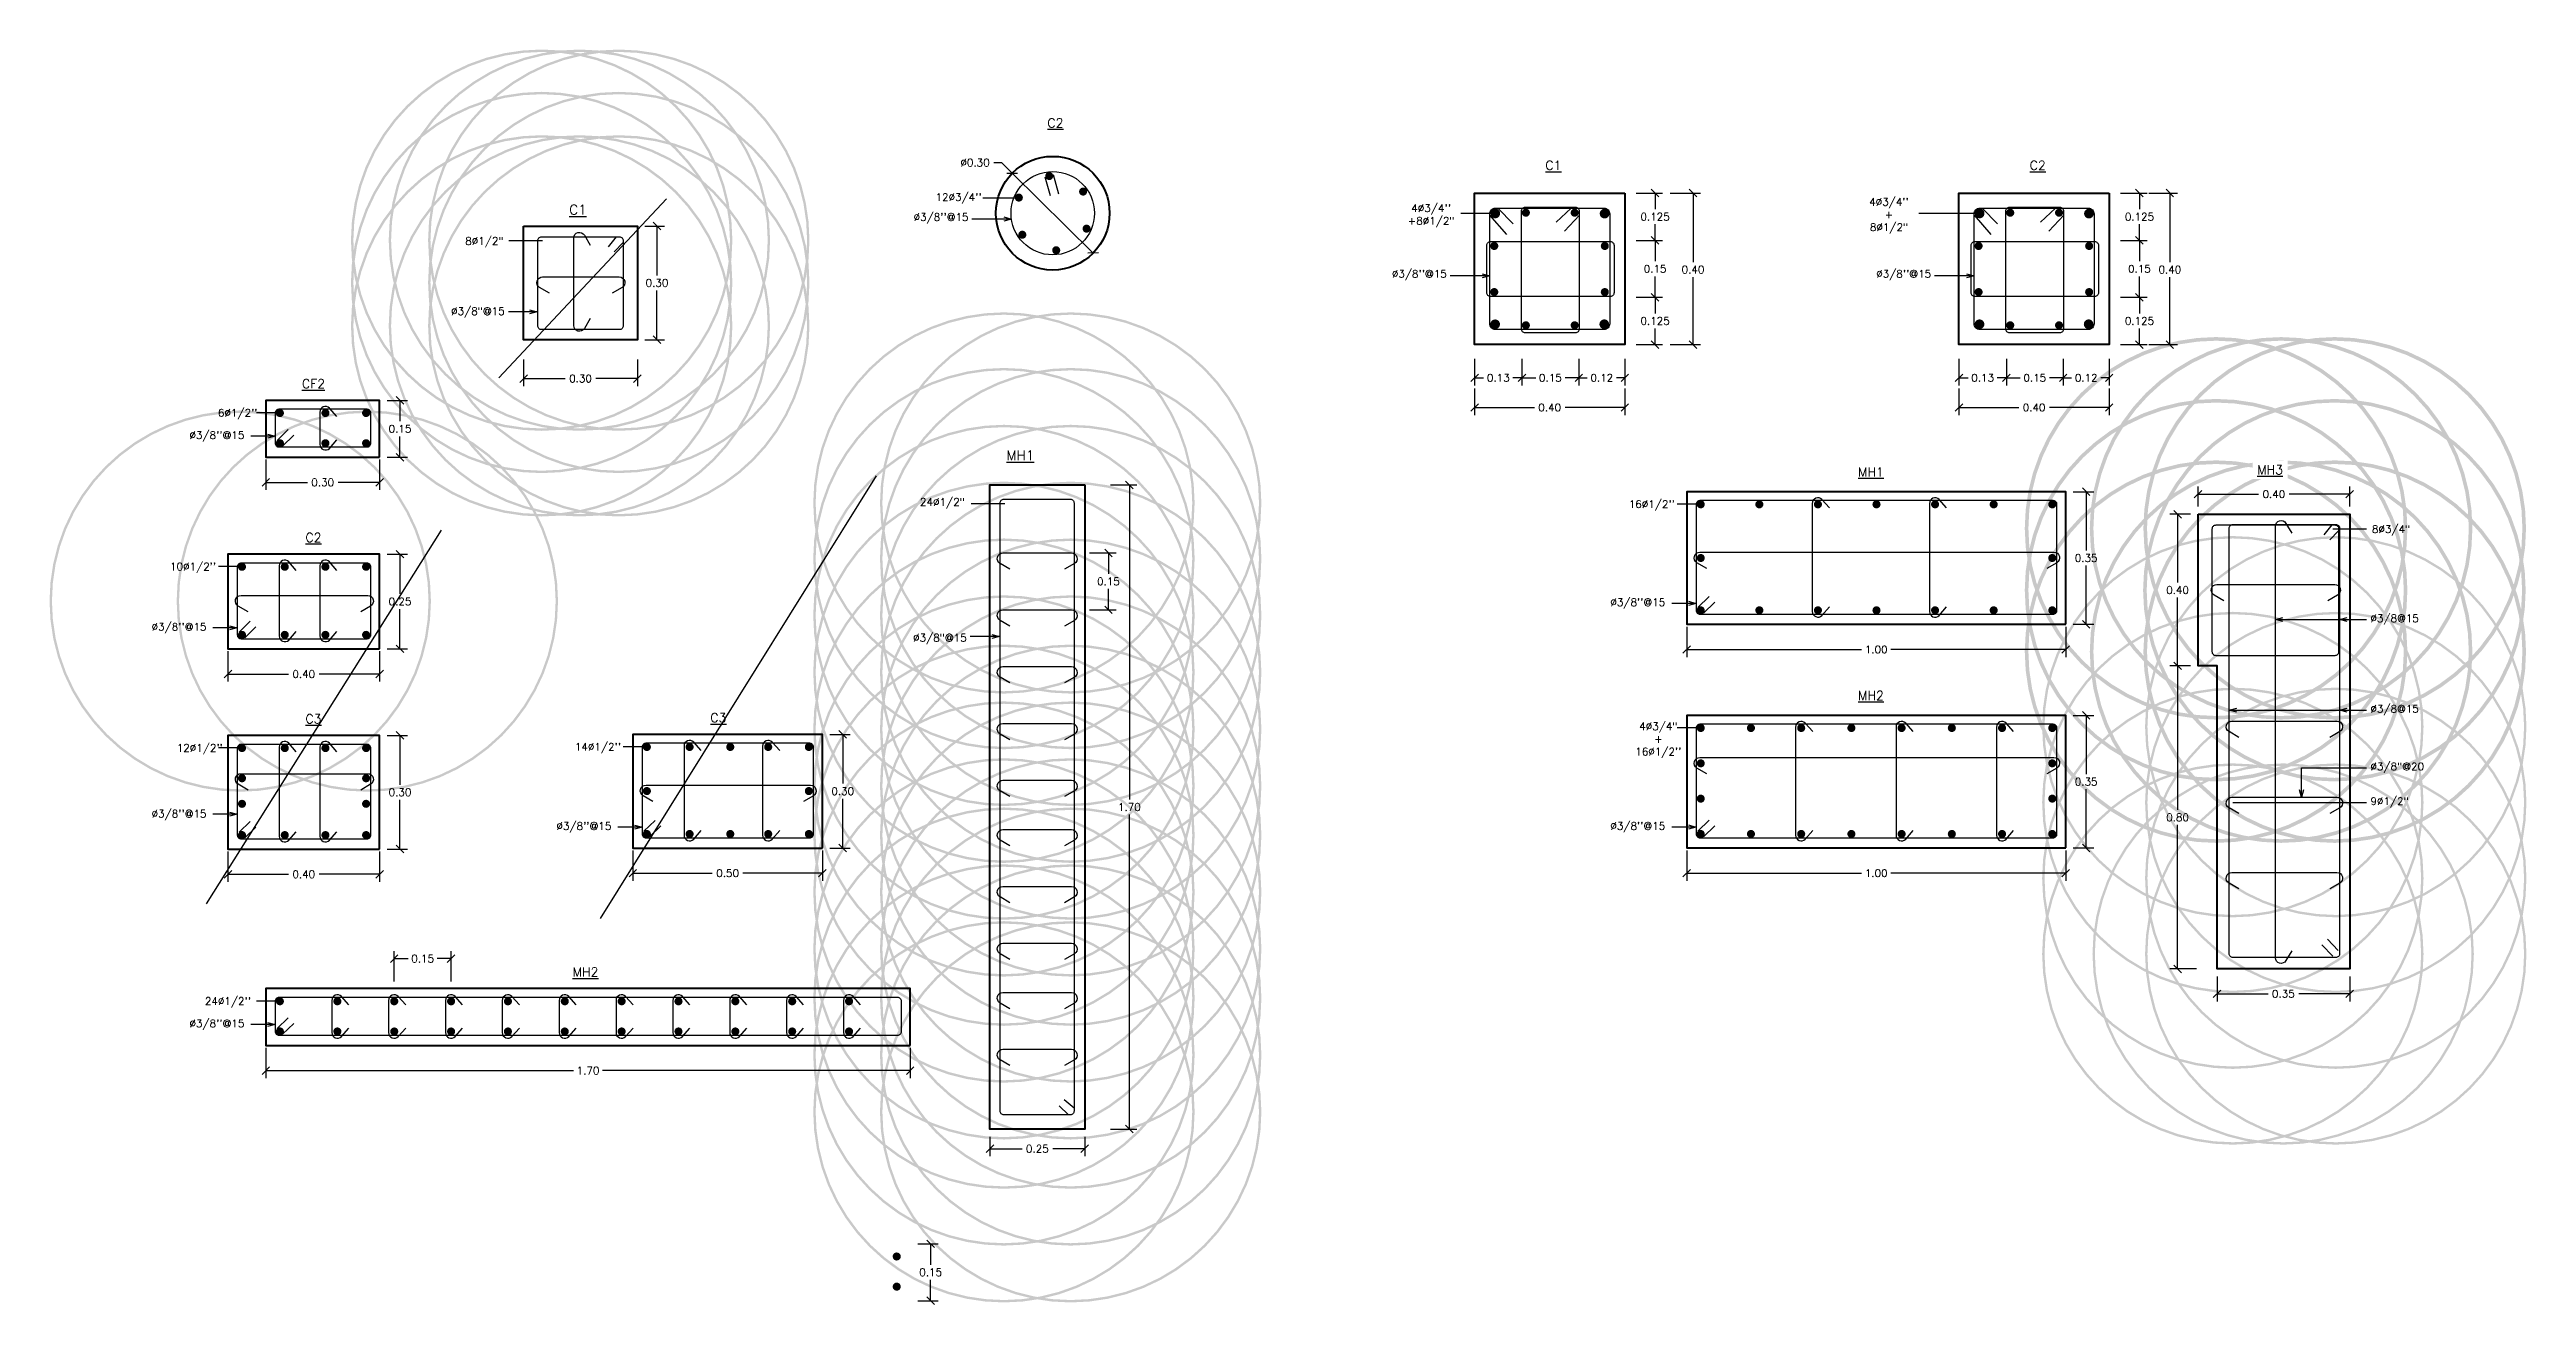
# Model space of a CAD drawing. Header units: metres. Extents: x -25 to 234, y -25 to 53.
# Drawn here: x 26.3 to 32.84, y -18.56 to -15.24 of the extents above; entities that cross this region are included whole.
import ezdxf

# ---------------------------------------------------------------- set-up
doc = ezdxf.new("R2010")
doc.units = ezdxf.units.M
doc.header["$LTSCALE"] = 0.1
doc.header["$MEASUREMENT"] = 0
doc.header["$PDMODE"] = 66
doc.linetypes.add('CONTINUA', pattern=[0])
for name, color, linetype in [('001-DIMTEXTO', 4, 'Continuous'), ('ACERO', 5, 'Continuous'), ('DIMTEXTO', 4, 'Continuous'), ('HATCH', 8, 'Continuous'), ('MUROS', 7, 'Continuous'), ('ZAPATAS', 6, 'Continuous')]:
    doc.layers.add(name, color=color, linetype=linetype)
doc.layers.add('COLUMNAS', color=7, linetype='Continuous', lineweight=40)
doc.styles.add('SMPLEX', font='simplex.shx')
doc.dimstyles.new('D-10', dxfattribs={"dimscale": 0.1, "dimtxt": 0.2, "dimasz": 0.2, "dimexe": 0.2, "dimexo": 0.2, "dimgap": 0.1, "dimtad": 0, "dimtih": 1, "dimtoh": 1, "dimzin": 0, "dimdsep": 46, "dimtxsty": 'SMPLEX', "dimblk1": 'OBLIQUE', "dimblk2": 'OBLIQUE', "dimsah": 1, "dimcen": 0.2, "dimclrd": 4, "dimclre": 4, "dimclrt": 4, "dimadec": 0, "dimazin": 0, "dimtfac": 1, "dimtmove": 0, "dimatfit": 3, "dimldrblk": 'OPEN30', "dimfxl": 0.5, "dimfxlon": 1, "dimtolj": 1, "dimtzin": 0, "dimarcsym": 0})
doc.dimstyles.new('DIM-10', dxfattribs={"dimscale": 0.1, "dimtxt": 0.2, "dimasz": 0.2, "dimexe": 0.2, "dimexo": 0.2, "dimgap": 0.1, "dimtad": 0, "dimtih": 1, "dimtoh": 1, "dimzin": 0, "dimdsep": 46, "dimtxsty": 'SMPLEX', "dimblk": 'OBLIQUE', "dimcen": 0.2, "dimclrd": 4, "dimclre": 4, "dimclrt": 4, "dimadec": 0, "dimazin": 0, "dimtfac": 1, "dimtmove": 0, "dimatfit": 3, "dimldrblk": 'OPEN30', "dimfxl": 0.6, "dimfxlon": 1, "dimtolj": 1, "dimtzin": 0, "dimarcsym": 0})

msp = doc.modelspace()

# ---------------------------------------------------------------- texts
at = {"layer": '001-DIMTEXTO', "color": 4, "linetype": 'CONTINUA', "char_height": 0.02, "attachment_point": 4, "style": 'SMPLEX'}
for s, insert in [('\\A1;%%C3/8@15', (32.4246, -16.7492)), ('\\A1;%%C3/8@15', (32.4246, -16.9882)), ('\\A1;%%C3/8"@20', (32.4246, -17.1402)), ('\\A1;9%%C1/2"', (32.4246, -17.2319))]:
    msp.add_mtext(s, dxfattribs=dict(at, insert=insert))
at = {"layer": 'DIMTEXTO', "color": 4, "attachment_point": 5, "style": 'SMPLEX'}
for s, insert, char_height in [('{\\Fromans|c0;\\LC2}', (28.9549, -15.4385), 0.024), ('{\\Fromans|c0;\\LC1}', (30.2688, -15.5504), 0.024), ('{\\Fromans|c0;\\LC2}', (31.5468, -15.5504), 0.024), ("%%C3/8''@15", (28.6531, -15.6902), 0.02), ("12%%C3/4''", (28.6995, -15.6377), 0.02), ('4%%C3/4\'\'\\P+8%%C1/2"', (29.9463, -15.6835), 0.02), ('\\A1;4%%C3/4\'\'\\P+\\P8%%C1/2"', (31.1543, -15.6835), 0.02), ('\\A1;8%%C1/2"', (27.4484, -15.7533), 0.02), ("%%C3/8''@15", (29.9151, -15.8401), 0.02), ("%%C3/8''@15", (31.193, -15.8401), 0.02), ("6%%C1/2''", (26.7975, -16.207), 0.02), ("%%C3/8''@15", (26.7426, -16.2659), 0.02), ('\\A1;24%%C1/2"', (28.6568, -16.4424), 0.02), ("16%%C1/2''", (30.5287, -16.448), 0.02), ('\\A1;8%%C3/4"', (32.4789, -16.5139), 0.02), ("10%%C1/2''", (26.6798, -16.6128), 0.02), ("%%C3/8''@15", (30.4915, -16.7069), 0.02), ("%%C3/8''@15", (26.6426, -16.7717), 0.02), ('\\A1;%%C3/8"@15', (28.65, -16.8006), 0.02), ('4%%C3/4"\\P+\\P16%%C1/2\'\'', (30.5458, -17.0676), 0.02), ("12%%C1/2''", (26.6975, -17.0913), 0.02), ("14%%C1/2''", (27.748, -17.0884), 0.02), ("%%C3/8''@15", (26.6426, -17.265), 0.02), ("%%C3/8''@15", (27.7108, -17.2974), 0.02), ("%%C3/8''@15", (30.4915, -17.2972), 0.02), ("24%%C1/2''", (26.7717, -17.7595), 0.02), ("%%C3/8''@15", (26.7426, -17.8185), 0.02)]:
    msp.add_mtext(s, dxfattribs=dict(at, insert=insert, char_height=char_height))
at = {"layer": 'ZAPATAS', "color": 4, "insert": (27.5017, -15.9387), "char_height": 0.02, "attachment_point": 6, "style": 'SMPLEX'}
msp.add_mtext('\\A1;%%C3/8"@15', dxfattribs=at)

# ---------------------------------------------------------------- blocks, each defined once
blk = doc.blocks.new('_Oblique')
at = {"color": 0, "linetype": 'ByBlock', "lineweight": -2}
blk.add_line((-0.5, -0.5), (0.5, 0.5), dxfattribs=at)
blk = doc.blocks.new('*D33')
at = {"layer": 'Defpoints', "color": 0, "transparency": 16777216}
for p in [(26.8717, -16.1707), (27.1717, -16.1707), (26.8717, -16.3871)]:
    blk.add_point(p, dxfattribs=at)
at = {"layer": 'MUROS', "color": 4, "lineweight": -2, "transparency": 16777216}
for p, q in [((26.8717, -16.3271), (26.8717, -16.4071)), ((27.1717, -16.3271), (27.1717, -16.4071)), ((26.8717, -16.3871), (26.9812, -16.3871)), ((27.1717, -16.3871), (27.0622, -16.3871))]:
    blk.add_line(p, q, dxfattribs=at)
at = {"layer": 'MUROS', "color": 4, "lineweight": -2, "transparency": 16777216, "xscale": 0.02, "yscale": 0.02, "zscale": 0.02, "rotation": 180}
blk.add_blockref('_Oblique', (26.8717, -16.3871), dxfattribs=at)
at = {"layer": 'MUROS', "color": 4, "lineweight": -2, "transparency": 16777216, "xscale": 0.02, "yscale": 0.02, "zscale": 0.02}
blk.add_blockref('_Oblique', (27.1717, -16.3871), dxfattribs=at)
at = {"layer": 'MUROS', "color": 4, "lineweight": -3, "transparency": 16777216, "insert": (27.0217, -16.3871), "char_height": 0.02, "attachment_point": 5, "style": 'SMPLEX'}
blk.add_mtext('\\A1;0.30', dxfattribs=at)
blk = doc.blocks.new('_Open30')
at = {"layer": 'DIMTEXTO', "color": 0, "lineweight": -2}
for p, q in [((-1, 0.27), (0, 0)), ((0, 0), (-1, -0.27)), ((0, 0), (-1, 0))]:
    blk.add_line(p, q, dxfattribs=at)
blk = doc.blocks.new('*D28')
at = {"layer": 'Defpoints', "color": 0, "transparency": 16777216}
for p in [(27.1717, -16.1707), (27.2256, -16.1707), (27.1717, -16.3207)]:
    blk.add_point(p, dxfattribs=at)
at = {"layer": 'DIMTEXTO', "color": 4, "lineweight": -2, "transparency": 16777216}
for p, q in [((27.1917, -16.1707), (27.2456, -16.1707)), ((27.2256, -16.1707), (27.2256, -16.2257)), ((27.2256, -16.3207), (27.2256, -16.2657)), ((27.1917, -16.3207), (27.2456, -16.3207))]:
    blk.add_line(p, q, dxfattribs=at)
at = {"layer": 'DIMTEXTO', "color": 4, "lineweight": -2, "transparency": 16777216, "xscale": 0.02, "yscale": 0.02, "zscale": 0.02}
for p, rotation in [((27.2256, -16.1707), 90), ((27.2256, -16.3207), 270)]:
    blk.add_blockref('_Oblique', p, dxfattribs=dict(at, rotation=rotation))
at = {"layer": 'DIMTEXTO', "color": 4, "transparency": 16777216, "insert": (27.2256, -16.2457), "char_height": 0.02, "attachment_point": 5, "style": 'SMPLEX'}
blk.add_mtext('\\A1;0.15', dxfattribs=at)
blk = doc.blocks.new('*D118')
at = {"layer": 'Defpoints', "color": 0, "transparency": 16777216}
for p in [(27.5519, -16.0107), (27.8519, -16.0107), (27.8519, -16.1131)]:
    blk.add_point(p, dxfattribs=at)
at = {"layer": 'DIMTEXTO', "color": 4, "lineweight": -2, "transparency": 16777216}
for p, q in [((27.5519, -16.0631), (27.5519, -16.1331)), ((27.8519, -16.0631), (27.8519, -16.1331)), ((27.5519, -16.1131), (27.6614, -16.1131)), ((27.8519, -16.1131), (27.7424, -16.1131))]:
    blk.add_line(p, q, dxfattribs=at)
at = {"layer": 'DIMTEXTO', "color": 4, "lineweight": -2, "transparency": 16777216, "xscale": 0.02, "yscale": 0.02, "zscale": 0.02, "rotation": 180}
blk.add_blockref('_Oblique', (27.5519, -16.1131), dxfattribs=at)
at = {"layer": 'DIMTEXTO', "color": 4, "lineweight": -2, "transparency": 16777216, "xscale": 0.02, "yscale": 0.02, "zscale": 0.02}
blk.add_blockref('_Oblique', (27.8519, -16.1131), dxfattribs=at)
at = {"layer": 'DIMTEXTO', "color": 4, "transparency": 16777216, "insert": (27.7019, -16.1131), "char_height": 0.02, "attachment_point": 5, "style": 'SMPLEX'}
blk.add_mtext('\\A1;0.30', dxfattribs=at)
blk = doc.blocks.new('*D119')
at = {"layer": 'Defpoints', "color": 0, "transparency": 16777216}
for p in [(27.8519, -15.7107), (27.9037, -15.7107), (27.8519, -16.0107)]:
    blk.add_point(p, dxfattribs=at)
at = {"layer": 'DIMTEXTO', "color": 4, "lineweight": -2, "transparency": 16777216}
for p, q in [((27.8719, -15.7107), (27.9237, -15.7107)), ((27.9037, -15.7107), (27.9037, -15.8407)), ((27.9037, -16.0107), (27.9037, -15.8807)), ((27.8719, -16.0107), (27.9237, -16.0107))]:
    blk.add_line(p, q, dxfattribs=at)
at = {"layer": 'DIMTEXTO', "color": 4, "lineweight": -2, "transparency": 16777216, "xscale": 0.02, "yscale": 0.02, "zscale": 0.02}
for p, rotation in [((27.9037, -15.7107), 90), ((27.9037, -16.0107), 270)]:
    blk.add_blockref('_Oblique', p, dxfattribs=dict(at, rotation=rotation))
at = {"layer": 'DIMTEXTO', "color": 4, "transparency": 16777216, "insert": (27.9037, -15.8607), "char_height": 0.02, "attachment_point": 5, "style": 'SMPLEX'}
blk.add_mtext('\\A1;0.30', dxfattribs=at)
blk = doc.blocks.new('*D126')
at = {"layer": 'Defpoints', "color": 0, "transparency": 16777216}
for p in [(29.0323, -16.394), (29.0323, -18.094), (29.15, -18.094)]:
    blk.add_point(p, dxfattribs=at)
at = {"layer": 'DIMTEXTO', "color": 4, "lineweight": -2, "transparency": 16777216}
for p, q in [((29.1, -16.394), (29.17, -16.394)), ((29.15, -16.394), (29.15, -17.224)), ((29.15, -18.094), (29.15, -17.264)), ((29.1, -18.094), (29.17, -18.094))]:
    blk.add_line(p, q, dxfattribs=at)
at = {"layer": 'DIMTEXTO', "color": 4, "lineweight": -2, "transparency": 16777216, "xscale": 0.02, "yscale": 0.02, "zscale": 0.02}
for p, rotation in [((29.15, -16.394), 90), ((29.15, -18.094), 270)]:
    blk.add_blockref('_Oblique', p, dxfattribs=dict(at, rotation=rotation))
at = {"layer": 'DIMTEXTO', "color": 4, "transparency": 16777216, "insert": (29.15, -17.244), "char_height": 0.02, "attachment_point": 5, "style": 'SMPLEX'}
blk.add_mtext('\\A1;1.70', dxfattribs=at)
blk = doc.blocks.new('*D127')
at = {"layer": 'Defpoints', "color": 0, "transparency": 16777216}
for p in [(28.7823, -18.094), (29.0323, -18.094), (29.0323, -18.1458)]:
    blk.add_point(p, dxfattribs=at)
at = {"layer": 'DIMTEXTO', "color": 4, "lineweight": -2, "transparency": 16777216}
for p, q in [((28.7823, -18.114), (28.7823, -18.1658)), ((28.7823, -18.1458), (28.8669, -18.1458)), ((29.0323, -18.1458), (28.9478, -18.1458)), ((29.0323, -18.114), (29.0323, -18.1658))]:
    blk.add_line(p, q, dxfattribs=at)
at = {"layer": 'DIMTEXTO', "color": 4, "lineweight": -2, "transparency": 16777216, "xscale": 0.02, "yscale": 0.02, "zscale": 0.02, "rotation": 180}
blk.add_blockref('_Oblique', (28.7823, -18.1458), dxfattribs=at)
at = {"layer": 'DIMTEXTO', "color": 4, "lineweight": -2, "transparency": 16777216, "xscale": 0.02, "yscale": 0.02, "zscale": 0.02}
blk.add_blockref('_Oblique', (29.0323, -18.1458), dxfattribs=at)
at = {"layer": 'DIMTEXTO', "color": 4, "transparency": 16777216, "insert": (28.9073, -18.1458), "char_height": 0.02, "attachment_point": 5, "style": 'SMPLEX'}
blk.add_mtext('\\A1;0.25', dxfattribs=at)
blk = doc.blocks.new('*D139')
at = {"layer": 'Defpoints', "color": 0, "transparency": 16777216}
for p in [(28.9298, -16.5734), (28.9069, -16.7234), (29.0949, -16.7234)]:
    blk.add_point(p, dxfattribs=at)
at = {"layer": 'DIMTEXTO', "color": 4, "lineweight": -2, "transparency": 16777216}
for p, q in [((29.0449, -16.5734), (29.1149, -16.5734)), ((29.0949, -16.5734), (29.0949, -16.6284)), ((29.0449, -16.7234), (29.1149, -16.7234)), ((29.0949, -16.7234), (29.0949, -16.6684))]:
    blk.add_line(p, q, dxfattribs=at)
at = {"layer": 'DIMTEXTO', "color": 4, "lineweight": -2, "transparency": 16777216, "xscale": 0.02, "yscale": 0.02, "zscale": 0.02}
for p, rotation in [((29.0949, -16.5734), 90), ((29.0949, -16.7234), 270)]:
    blk.add_blockref('_Oblique', p, dxfattribs=dict(at, rotation=rotation))
at = {"layer": 'DIMTEXTO', "color": 4, "transparency": 16777216, "insert": (29.0949, -16.6484), "char_height": 0.02, "attachment_point": 5, "style": 'SMPLEX'}
blk.add_mtext('\\A1;0.15', dxfattribs=at)
blk = doc.blocks.new('*D141')
at = {"layer": 'Defpoints', "color": 0, "transparency": 16777216}
for p in [(26.7717, -16.5765), (27.1717, -16.5765), (26.7717, -16.8929)]:
    blk.add_point(p, dxfattribs=at)
at = {"layer": 'MUROS', "color": 4, "lineweight": -2, "transparency": 16777216}
for p, q in [((26.7717, -16.8329), (26.7717, -16.9129)), ((27.1717, -16.8329), (27.1717, -16.9129)), ((26.7717, -16.8929), (26.9312, -16.8929)), ((27.1717, -16.8929), (27.0122, -16.8929))]:
    blk.add_line(p, q, dxfattribs=at)
at = {"layer": 'MUROS', "color": 4, "lineweight": -2, "transparency": 16777216, "xscale": 0.02, "yscale": 0.02, "zscale": 0.02, "rotation": 180}
blk.add_blockref('_Oblique', (26.7717, -16.8929), dxfattribs=at)
at = {"layer": 'MUROS', "color": 4, "lineweight": -2, "transparency": 16777216, "xscale": 0.02, "yscale": 0.02, "zscale": 0.02}
blk.add_blockref('_Oblique', (27.1717, -16.8929), dxfattribs=at)
at = {"layer": 'MUROS', "color": 4, "lineweight": -3, "transparency": 16777216, "insert": (26.9717, -16.8929), "char_height": 0.02, "attachment_point": 5, "style": 'SMPLEX'}
blk.add_mtext('\\A1;0.40', dxfattribs=at)
blk = doc.blocks.new('*D140')
at = {"layer": 'Defpoints', "color": 0, "transparency": 16777216}
for p in [(27.1717, -16.5765), (27.2256, -16.5765), (27.1717, -16.8265)]:
    blk.add_point(p, dxfattribs=at)
at = {"layer": 'DIMTEXTO', "color": 4, "lineweight": -2, "transparency": 16777216}
for p, q in [((27.1917, -16.5765), (27.2456, -16.5765)), ((27.2256, -16.5765), (27.2256, -16.6815)), ((27.2256, -16.8265), (27.2256, -16.7215)), ((27.1917, -16.8265), (27.2456, -16.8265))]:
    blk.add_line(p, q, dxfattribs=at)
at = {"layer": 'DIMTEXTO', "color": 4, "lineweight": -2, "transparency": 16777216, "xscale": 0.02, "yscale": 0.02, "zscale": 0.02}
for p, rotation in [((27.2256, -16.5765), 90), ((27.2256, -16.8265), 270)]:
    blk.add_blockref('_Oblique', p, dxfattribs=dict(at, rotation=rotation))
at = {"layer": 'DIMTEXTO', "color": 4, "transparency": 16777216, "insert": (27.2256, -16.7015), "char_height": 0.02, "attachment_point": 5, "style": 'SMPLEX'}
blk.add_mtext('\\A1;0.25', dxfattribs=at)
blk = doc.blocks.new('*D143')
at = {"layer": 'Defpoints', "color": 0, "transparency": 16777216}
for p in [(26.7717, -17.055), (27.1717, -17.055), (26.7717, -17.4214)]:
    blk.add_point(p, dxfattribs=at)
at = {"layer": 'MUROS', "color": 4, "lineweight": -2, "transparency": 16777216}
for p, q in [((26.7717, -17.3614), (26.7717, -17.4414)), ((27.1717, -17.3614), (27.1717, -17.4414)), ((26.7717, -17.4214), (26.9312, -17.4214)), ((27.1717, -17.4214), (27.0122, -17.4214))]:
    blk.add_line(p, q, dxfattribs=at)
at = {"layer": 'MUROS', "color": 4, "lineweight": -2, "transparency": 16777216, "xscale": 0.02, "yscale": 0.02, "zscale": 0.02, "rotation": 180}
blk.add_blockref('_Oblique', (26.7717, -17.4214), dxfattribs=at)
at = {"layer": 'MUROS', "color": 4, "lineweight": -2, "transparency": 16777216, "xscale": 0.02, "yscale": 0.02, "zscale": 0.02}
blk.add_blockref('_Oblique', (27.1717, -17.4214), dxfattribs=at)
at = {"layer": 'MUROS', "color": 4, "lineweight": -3, "transparency": 16777216, "insert": (26.9717, -17.4214), "char_height": 0.02, "attachment_point": 5, "style": 'SMPLEX'}
blk.add_mtext('\\A1;0.40', dxfattribs=at)
blk = doc.blocks.new('*D142')
at = {"layer": 'Defpoints', "color": 0, "transparency": 16777216}
for p in [(27.1717, -17.055), (27.2256, -17.055), (27.1717, -17.355)]:
    blk.add_point(p, dxfattribs=at)
at = {"layer": 'DIMTEXTO', "color": 4, "lineweight": -2, "transparency": 16777216}
for p, q in [((27.1917, -17.055), (27.2456, -17.055)), ((27.2256, -17.055), (27.2256, -17.185)), ((27.2256, -17.355), (27.2256, -17.225)), ((27.1917, -17.355), (27.2456, -17.355))]:
    blk.add_line(p, q, dxfattribs=at)
at = {"layer": 'DIMTEXTO', "color": 4, "lineweight": -2, "transparency": 16777216, "xscale": 0.02, "yscale": 0.02, "zscale": 0.02}
for p, rotation in [((27.2256, -17.055), 90), ((27.2256, -17.355), 270)]:
    blk.add_blockref('_Oblique', p, dxfattribs=dict(at, rotation=rotation))
at = {"layer": 'DIMTEXTO', "color": 4, "transparency": 16777216, "insert": (27.2256, -17.205), "char_height": 0.02, "attachment_point": 5, "style": 'SMPLEX'}
blk.add_mtext('\\A1;0.30', dxfattribs=at)
blk = doc.blocks.new('*D145')
at = {"layer": 'Defpoints', "color": 0, "transparency": 16777216}
for p in [(26.8717, -17.7233), (28.5717, -17.7233), (26.8717, -17.9396)]:
    blk.add_point(p, dxfattribs=at)
at = {"layer": 'MUROS', "color": 4, "lineweight": -2, "transparency": 16777216}
for p, q in [((26.8717, -17.8796), (26.8717, -17.9596)), ((28.5717, -17.8796), (28.5717, -17.9596)), ((26.8717, -17.9396), (27.6831, -17.9396)), ((28.5717, -17.9396), (27.7603, -17.9396))]:
    blk.add_line(p, q, dxfattribs=at)
at = {"layer": 'MUROS', "color": 4, "lineweight": -2, "transparency": 16777216, "xscale": 0.02, "yscale": 0.02, "zscale": 0.02, "rotation": 180}
blk.add_blockref('_Oblique', (26.8717, -17.9396), dxfattribs=at)
at = {"layer": 'MUROS', "color": 4, "lineweight": -2, "transparency": 16777216, "xscale": 0.02, "yscale": 0.02, "zscale": 0.02}
blk.add_blockref('_Oblique', (28.5717, -17.9396), dxfattribs=at)
at = {"layer": 'MUROS', "color": 4, "lineweight": -3, "transparency": 16777216, "insert": (27.7217, -17.9396), "char_height": 0.02, "attachment_point": 5, "style": 'SMPLEX'}
blk.add_mtext('\\A1;1.70', dxfattribs=at)
blk = doc.blocks.new('*D144')
at = {"layer": 'Defpoints', "color": 0, "transparency": 16777216}
for p in [(28.5717, -18.3968), (28.6256, -18.3968), (28.5717, -18.5468)]:
    blk.add_point(p, dxfattribs=at)
at = {"layer": 'DIMTEXTO', "color": 4, "lineweight": -2, "transparency": 16777216}
for p, q in [((28.5917, -18.3968), (28.6456, -18.3968)), ((28.6256, -18.3968), (28.6256, -18.4518)), ((28.6256, -18.5468), (28.6256, -18.4918)), ((28.5917, -18.5468), (28.6456, -18.5468))]:
    blk.add_line(p, q, dxfattribs=at)
at = {"layer": 'DIMTEXTO', "color": 4, "lineweight": -2, "transparency": 16777216, "xscale": 0.02, "yscale": 0.02, "zscale": 0.02}
for p, rotation in [((28.6256, -18.3968), 90), ((28.6256, -18.5468), 270)]:
    blk.add_blockref('_Oblique', p, dxfattribs=dict(at, rotation=rotation))
at = {"layer": 'DIMTEXTO', "color": 4, "transparency": 16777216, "insert": (28.6256, -18.4718), "char_height": 0.02, "attachment_point": 5, "style": 'SMPLEX'}
blk.add_mtext('\\A1;0.15', dxfattribs=at)
blk = doc.blocks.new('*U146')
at = {"layer": 'ACERO', "linetype": 'CONTINUA'}
blk.add_lwpolyline([(0.0225, 0.0306), (0.0029, 0.0532, 0.663284), (-0.0225, 0.0425), (-0.0225, -0.0425, 0.663284), (0.0029, -0.0532), (0.0225, -0.0306)], format="xyb", dxfattribs=at)
at = {"layer": 'ACERO', "const_width": 0.0106}
for points in [[(-0.0077, 0.0348, 1), (-0.0077, 0.0455, 1)], [(-0.0077, -0.0448, 1), (-0.0077, -0.0342, 1)]]:
    blk.add_lwpolyline(points, format="xyb", close=True, dxfattribs=at)
blk = doc.blocks.new('*U147')
at = {"layer": 'HATCH', "color": 0, "linetype": 'ByBlock', "lineweight": -2, "transparency": 16777216}
for p in [(0, 0), (0.15, 0), (0.3, 0), (0.45, 0), (0.6, 0), (0.75, 0), (0.9, 0), (1.05, 0), (1.2, 0), (1.35, 0)]:
    blk.add_blockref('*U146', p, dxfattribs=at)
blk = doc.blocks.new('*D148')
at = {"layer": 'Defpoints', "color": 0, "transparency": 16777216}
for p in [(27.3603, -17.644), (27.2103, -17.7566), (27.3603, -17.7566)]:
    blk.add_point(p, dxfattribs=at)
at = {"layer": 'MUROS', "color": 4, "lineweight": -2, "transparency": 16777216}
for p, q in [((27.2103, -17.704), (27.2103, -17.624)), ((27.2103, -17.644), (27.2468, -17.644)), ((27.3603, -17.644), (27.3239, -17.644)), ((27.3603, -17.704), (27.3603, -17.624))]:
    blk.add_line(p, q, dxfattribs=at)
at = {"layer": 'MUROS', "color": 4, "lineweight": -2, "transparency": 16777216, "xscale": 0.02, "yscale": 0.02, "zscale": 0.02, "rotation": 180}
blk.add_blockref('_Oblique', (27.2103, -17.644), dxfattribs=at)
at = {"layer": 'MUROS', "color": 4, "lineweight": -2, "transparency": 16777216, "xscale": 0.02, "yscale": 0.02, "zscale": 0.02}
blk.add_blockref('_Oblique', (27.3603, -17.644), dxfattribs=at)
at = {"layer": 'MUROS', "color": 4, "lineweight": -3, "transparency": 16777216, "insert": (27.2853, -17.644), "char_height": 0.02, "attachment_point": 5, "style": 'SMPLEX'}
blk.add_mtext('\\A1;0.15', dxfattribs=at)
blk = doc.blocks.new('*D211')
at = {"layer": 'Defpoints', "color": 0, "transparency": 16777216}
for p in [(27.84, -17.0522), (28.34, -17.0522), (27.84, -17.4186)]:
    blk.add_point(p, dxfattribs=at)
at = {"layer": 'MUROS', "color": 4, "lineweight": -2, "transparency": 16777216}
for p, q in [((27.84, -17.3586), (27.84, -17.4386)), ((28.34, -17.3586), (28.34, -17.4386)), ((27.84, -17.4186), (28.0495, -17.4186)), ((28.34, -17.4186), (28.1304, -17.4186))]:
    blk.add_line(p, q, dxfattribs=at)
at = {"layer": 'MUROS', "color": 4, "lineweight": -2, "transparency": 16777216, "xscale": 0.02, "yscale": 0.02, "zscale": 0.02, "rotation": 180}
blk.add_blockref('_Oblique', (27.84, -17.4186), dxfattribs=at)
at = {"layer": 'MUROS', "color": 4, "lineweight": -2, "transparency": 16777216, "xscale": 0.02, "yscale": 0.02, "zscale": 0.02}
blk.add_blockref('_Oblique', (28.34, -17.4186), dxfattribs=at)
at = {"layer": 'MUROS', "color": 4, "lineweight": -3, "transparency": 16777216, "insert": (28.09, -17.4186), "char_height": 0.02, "attachment_point": 5, "style": 'SMPLEX'}
blk.add_mtext('\\A1;0.50', dxfattribs=at)
blk = doc.blocks.new('*D210')
at = {"layer": 'Defpoints', "color": 0, "transparency": 16777216}
for p in [(28.34, -17.0522), (28.3938, -17.0522), (28.34, -17.3522)]:
    blk.add_point(p, dxfattribs=at)
at = {"layer": 'DIMTEXTO', "color": 4, "lineweight": -2, "transparency": 16777216}
for p, q in [((28.36, -17.0522), (28.4138, -17.0522)), ((28.3938, -17.0522), (28.3938, -17.1822)), ((28.3938, -17.3522), (28.3938, -17.2222)), ((28.36, -17.3522), (28.4138, -17.3522))]:
    blk.add_line(p, q, dxfattribs=at)
at = {"layer": 'DIMTEXTO', "color": 4, "lineweight": -2, "transparency": 16777216, "xscale": 0.02, "yscale": 0.02, "zscale": 0.02}
for p, rotation in [((28.3938, -17.0522), 90), ((28.3938, -17.3522), 270)]:
    blk.add_blockref('_Oblique', p, dxfattribs=dict(at, rotation=rotation))
at = {"layer": 'DIMTEXTO', "color": 4, "transparency": 16777216, "insert": (28.3938, -17.2022), "char_height": 0.02, "attachment_point": 5, "style": 'SMPLEX'}
blk.add_mtext('\\A1;0.30', dxfattribs=at)
blk = doc.blocks.new('*U246')
at = {"layer": 'ACERO', "const_width": 0.0106}
blk.add_lwpolyline([(-0.0053, 0, 1), (0.0053, 0, 1)], format="xyb", close=True, dxfattribs=at)
blk = doc.blocks.new('*U247')
at = {"layer": 'ZAPATAS', "color": 0, "linetype": 'ByBlock', "lineweight": -2, "transparency": 16777216}
blk.add_blockref('*U246', (-2.3167, -14.517), dxfattribs=at)
for p, rotation in [((-2.3969, -14.5739), 60.00000000000001), ((-2.2273, -14.558), 299.9999999999999), ((-2.3877, -14.6719), 120), ((-2.2983, -14.7129), 180), ((-2.2181, -14.6559), 240)]:
    blk.add_blockref('*U246', p, dxfattribs=dict(at, rotation=rotation))
blk = doc.blocks.new('*D248')
at = {"layer": 'Defpoints', "color": 0, "transparency": 16777216}
for p in [(28.8409, -15.5713), (29.0547, -15.7818)]:
    blk.add_point(p, dxfattribs=at)
at = {"layer": 'MUROS', "color": 4, "lineweight": -2, "transparency": 16777216}
for p, q in [((28.7924, -15.5432), (28.8124, -15.5432)), ((28.8124, -15.5432), (28.8409, -15.5713)), ((29.0547, -15.7818), (28.8409, -15.5713))]:
    blk.add_line(p, q, dxfattribs=at)
at = {"layer": 'MUROS', "color": 4, "lineweight": -2, "transparency": 16777216, "xscale": 0.02, "yscale": 0.02, "zscale": 0.02}
for p, rotation in [((28.8409, -15.5713), 315.4352897326951), ((29.0547, -15.7818), 135.4352897326952)]:
    blk.add_blockref('_Oblique', p, dxfattribs=dict(at, rotation=rotation))
at = {"layer": 'MUROS', "color": 4, "lineweight": -3, "transparency": 16777216, "insert": (28.7429, -15.5432), "char_height": 0.02, "attachment_point": 5, "style": 'SMPLEX'}
blk.add_mtext('\\A1;∅0.30', dxfattribs=at)
blk = doc.blocks.new('*D150')
at = {"layer": 'Defpoints', "color": 0, "transparency": 16777216}
for p in [(30.5422, -15.6235), (30.6372, -15.6235), (30.5422, -16.0235)]:
    blk.add_point(p, dxfattribs=at)
at = {"layer": 'MUROS', "color": 4, "lineweight": -2, "transparency": 16777216}
for p, q in [((30.5772, -15.6235), (30.6572, -15.6235)), ((30.6372, -15.6235), (30.6372, -15.8056)), ((30.6372, -16.0235), (30.6372, -15.8456)), ((30.5772, -16.0235), (30.6572, -16.0235))]:
    blk.add_line(p, q, dxfattribs=at)
at = {"layer": 'MUROS', "color": 4, "lineweight": -2, "transparency": 16777216, "xscale": 0.02, "yscale": 0.02, "zscale": 0.02}
for p, rotation in [((30.6372, -15.6235), 90), ((30.6372, -16.0235), 270)]:
    blk.add_blockref('_Oblique', p, dxfattribs=dict(at, rotation=rotation))
at = {"layer": 'MUROS', "color": 4, "lineweight": -3, "transparency": 16777216, "insert": (30.6372, -15.8256), "char_height": 0.02, "attachment_point": 5, "style": 'SMPLEX'}
blk.add_mtext('\\A1;0.40', dxfattribs=at)
blk = doc.blocks.new('*D151')
at = {"layer": 'Defpoints', "color": 0, "linetype": 'CONTINUA', "transparency": 16777216}
for p in [(30.0609, -16.066), (30.4573, -16.066), (30.4573, -16.1895)]:
    blk.add_point(p, dxfattribs=at)
at = {"layer": 'DIMTEXTO', "color": 4, "linetype": 'CONTINUA', "lineweight": -2, "transparency": 16777216}
for p, q in [((30.0609, -16.1395), (30.0609, -16.2095)), ((30.4573, -16.1395), (30.4573, -16.2095)), ((30.0609, -16.1895), (30.2186, -16.1895)), ((30.4573, -16.1895), (30.2996, -16.1895))]:
    blk.add_line(p, q, dxfattribs=at)
at = {"layer": 'DIMTEXTO', "color": 4, "linetype": 'CONTINUA', "lineweight": -2, "transparency": 16777216, "xscale": 0.02, "yscale": 0.02, "zscale": 0.02, "rotation": 180}
blk.add_blockref('_Oblique', (30.0609, -16.1895), dxfattribs=at)
at = {"layer": 'DIMTEXTO', "color": 4, "linetype": 'CONTINUA', "lineweight": -2, "transparency": 16777216, "xscale": 0.02, "yscale": 0.02, "zscale": 0.02}
blk.add_blockref('_Oblique', (30.4573, -16.1895), dxfattribs=at)
at = {"layer": 'DIMTEXTO', "color": 4, "linetype": 'CONTINUA', "transparency": 16777216, "insert": (30.2591, -16.1895), "char_height": 0.02, "attachment_point": 5, "style": 'SMPLEX'}
blk.add_mtext('\\A1;0.40', dxfattribs=at)
blk = doc.blocks.new('*D156')
at = {"layer": 'Defpoints', "color": 0, "linetype": 'CONTINUA', "transparency": 16777216}
for p in [(30.0609, -16.0235), (30.1859, -16.0235), (30.1859, -16.1111)]:
    blk.add_point(p, dxfattribs=at)
at = {"layer": 'DIMTEXTO', "color": 4, "linetype": 'CONTINUA', "lineweight": -2, "transparency": 16777216}
for p, q in [((30.0609, -16.0611), (30.0609, -16.1311)), ((30.1859, -16.0611), (30.1859, -16.1311)), ((30.0609, -16.1111), (30.0848, -16.1111)), ((30.1859, -16.1111), (30.162, -16.1111))]:
    blk.add_line(p, q, dxfattribs=at)
at = {"layer": 'DIMTEXTO', "color": 4, "linetype": 'CONTINUA', "lineweight": -2, "transparency": 16777216, "xscale": 0.02, "yscale": 0.02, "zscale": 0.02, "rotation": 180}
blk.add_blockref('_Oblique', (30.0609, -16.1111), dxfattribs=at)
at = {"layer": 'DIMTEXTO', "color": 4, "linetype": 'CONTINUA', "lineweight": -2, "transparency": 16777216, "xscale": 0.02, "yscale": 0.02, "zscale": 0.02}
blk.add_blockref('_Oblique', (30.1859, -16.1111), dxfattribs=at)
at = {"layer": 'DIMTEXTO', "color": 4, "linetype": 'CONTINUA', "transparency": 16777216, "insert": (30.1234, -16.1111), "char_height": 0.02, "attachment_point": 5, "style": 'SMPLEX'}
blk.add_mtext('\\A1;0.13', dxfattribs=at)
blk = doc.blocks.new('*D152')
at = {"layer": 'Defpoints', "color": 0, "linetype": 'CONTINUA', "transparency": 16777216}
for p in [(30.1859, -16.0235), (30.3359, -16.0235), (30.3359, -16.1111)]:
    blk.add_point(p, dxfattribs=at)
at = {"layer": 'DIMTEXTO', "color": 4, "linetype": 'CONTINUA', "lineweight": -2, "transparency": 16777216}
for p, q in [((30.1859, -16.0611), (30.1859, -16.1311)), ((30.3359, -16.0611), (30.3359, -16.1311)), ((30.1859, -16.1111), (30.2223, -16.1111)), ((30.3359, -16.1111), (30.2995, -16.1111))]:
    blk.add_line(p, q, dxfattribs=at)
at = {"layer": 'DIMTEXTO', "color": 4, "linetype": 'CONTINUA', "lineweight": -2, "transparency": 16777216, "xscale": 0.02, "yscale": 0.02, "zscale": 0.02, "rotation": 180}
blk.add_blockref('_Oblique', (30.1859, -16.1111), dxfattribs=at)
at = {"layer": 'DIMTEXTO', "color": 4, "linetype": 'CONTINUA', "lineweight": -2, "transparency": 16777216, "xscale": 0.02, "yscale": 0.02, "zscale": 0.02}
blk.add_blockref('_Oblique', (30.3359, -16.1111), dxfattribs=at)
at = {"layer": 'DIMTEXTO', "color": 4, "linetype": 'CONTINUA', "transparency": 16777216, "insert": (30.2609, -16.1111), "char_height": 0.02, "attachment_point": 5, "style": 'SMPLEX'}
blk.add_mtext('\\A1;0.15', dxfattribs=at)
blk = doc.blocks.new('*D153')
at = {"layer": 'Defpoints', "color": 0, "linetype": 'CONTINUA', "transparency": 16777216}
for p in [(30.3359, -16.0235), (30.4573, -16.0235), (30.4573, -16.1111)]:
    blk.add_point(p, dxfattribs=at)
at = {"layer": 'DIMTEXTO', "color": 4, "linetype": 'CONTINUA', "lineweight": -2, "transparency": 16777216}
for p, q in [((30.3359, -16.0611), (30.3359, -16.1311)), ((30.4573, -16.0611), (30.4573, -16.1311)), ((30.3359, -16.1111), (30.358, -16.1111)), ((30.4573, -16.1111), (30.4352, -16.1111))]:
    blk.add_line(p, q, dxfattribs=at)
at = {"layer": 'DIMTEXTO', "color": 4, "linetype": 'CONTINUA', "lineweight": -2, "transparency": 16777216, "xscale": 0.02, "yscale": 0.02, "zscale": 0.02, "rotation": 180}
blk.add_blockref('_Oblique', (30.3359, -16.1111), dxfattribs=at)
at = {"layer": 'DIMTEXTO', "color": 4, "linetype": 'CONTINUA', "lineweight": -2, "transparency": 16777216, "xscale": 0.02, "yscale": 0.02, "zscale": 0.02}
blk.add_blockref('_Oblique', (30.4573, -16.1111), dxfattribs=at)
at = {"layer": 'DIMTEXTO', "color": 4, "linetype": 'CONTINUA', "transparency": 16777216, "insert": (30.3966, -16.1111), "char_height": 0.02, "attachment_point": 5, "style": 'SMPLEX'}
blk.add_mtext('\\A1;0.12', dxfattribs=at)
blk = doc.blocks.new('*D157')
at = {"layer": 'Defpoints', "color": 0, "linetype": 'CONTINUA', "transparency": 16777216}
for p in [(30.4573, -15.6235), (30.4573, -15.7485), (30.5371, -15.7485)]:
    blk.add_point(p, dxfattribs=at)
at = {"layer": 'DIMTEXTO', "color": 4, "linetype": 'CONTINUA', "lineweight": -2, "transparency": 16777216}
for p, q in [((30.4871, -15.6235), (30.5571, -15.6235)), ((30.5371, -15.6235), (30.5371, -15.666)), ((30.4871, -15.7485), (30.5571, -15.7485)), ((30.5371, -15.7485), (30.5371, -15.706))]:
    blk.add_line(p, q, dxfattribs=at)
at = {"layer": 'DIMTEXTO', "color": 4, "linetype": 'CONTINUA', "lineweight": -2, "transparency": 16777216, "xscale": 0.02, "yscale": 0.02, "zscale": 0.02}
for p, rotation in [((30.5371, -15.6235), 90), ((30.5371, -15.7485), 270)]:
    blk.add_blockref('_Oblique', p, dxfattribs=dict(at, rotation=rotation))
at = {"layer": 'DIMTEXTO', "color": 4, "linetype": 'CONTINUA', "transparency": 16777216, "insert": (30.5371, -15.686), "char_height": 0.02, "attachment_point": 5, "style": 'SMPLEX'}
blk.add_mtext('\\A1;0.125', dxfattribs=at)
blk = doc.blocks.new('*D154')
at = {"layer": 'Defpoints', "color": 0, "linetype": 'CONTINUA', "transparency": 16777216}
for p in [(30.4573, -15.7485), (30.4573, -15.8985), (30.5371, -15.8985)]:
    blk.add_point(p, dxfattribs=at)
at = {"layer": 'DIMTEXTO', "color": 4, "linetype": 'CONTINUA', "lineweight": -2, "transparency": 16777216}
for p, q in [((30.4871, -15.7485), (30.5571, -15.7485)), ((30.5371, -15.7485), (30.5371, -15.8035)), ((30.5371, -15.8985), (30.5371, -15.8435)), ((30.4871, -15.8985), (30.5571, -15.8985))]:
    blk.add_line(p, q, dxfattribs=at)
at = {"layer": 'DIMTEXTO', "color": 4, "linetype": 'CONTINUA', "lineweight": -2, "transparency": 16777216, "xscale": 0.02, "yscale": 0.02, "zscale": 0.02}
for p, rotation in [((30.5371, -15.7485), 90), ((30.5371, -15.8985), 270)]:
    blk.add_blockref('_Oblique', p, dxfattribs=dict(at, rotation=rotation))
at = {"layer": 'DIMTEXTO', "color": 4, "linetype": 'CONTINUA', "transparency": 16777216, "insert": (30.5371, -15.8235), "char_height": 0.02, "attachment_point": 5, "style": 'SMPLEX'}
blk.add_mtext('\\A1;0.15', dxfattribs=at)
blk = doc.blocks.new('*D155')
at = {"layer": 'Defpoints', "color": 0, "linetype": 'CONTINUA', "transparency": 16777216}
for p in [(30.4573, -15.8985), (30.4573, -16.0235), (30.5371, -16.0235)]:
    blk.add_point(p, dxfattribs=at)
at = {"layer": 'DIMTEXTO', "color": 4, "linetype": 'CONTINUA', "lineweight": -2, "transparency": 16777216}
for p, q in [((30.4871, -15.8985), (30.5571, -15.8985)), ((30.5371, -15.8985), (30.5371, -15.941)), ((30.5371, -16.0235), (30.5371, -15.981)), ((30.4871, -16.0235), (30.5571, -16.0235))]:
    blk.add_line(p, q, dxfattribs=at)
at = {"layer": 'DIMTEXTO', "color": 4, "linetype": 'CONTINUA', "lineweight": -2, "transparency": 16777216, "xscale": 0.02, "yscale": 0.02, "zscale": 0.02}
for p, rotation in [((30.5371, -15.8985), 90), ((30.5371, -16.0235), 270)]:
    blk.add_blockref('_Oblique', p, dxfattribs=dict(at, rotation=rotation))
at = {"layer": 'DIMTEXTO', "color": 4, "linetype": 'CONTINUA', "transparency": 16777216, "insert": (30.5371, -15.961), "char_height": 0.02, "attachment_point": 5, "style": 'SMPLEX'}
blk.add_mtext('\\A1;0.125', dxfattribs=at)
blk = doc.blocks.new('*D158')
at = {"layer": 'Defpoints', "color": 0, "transparency": 16777216}
for p in [(31.8202, -15.6235), (31.8953, -15.6235), (31.8202, -16.0235)]:
    blk.add_point(p, dxfattribs=at)
at = {"layer": 'MUROS', "color": 4, "lineweight": -2, "transparency": 16777216}
for p, q in [((31.8402, -15.6235), (31.9153, -15.6235)), ((31.8953, -15.6235), (31.8953, -15.8056)), ((31.8953, -16.0235), (31.8953, -15.8456)), ((31.8402, -16.0235), (31.9153, -16.0235))]:
    blk.add_line(p, q, dxfattribs=at)
at = {"layer": 'MUROS', "color": 4, "lineweight": -2, "transparency": 16777216, "xscale": 0.02, "yscale": 0.02, "zscale": 0.02}
for p, rotation in [((31.8953, -15.6235), 90), ((31.8953, -16.0235), 270)]:
    blk.add_blockref('_Oblique', p, dxfattribs=dict(at, rotation=rotation))
at = {"layer": 'MUROS', "color": 4, "lineweight": -3, "transparency": 16777216, "insert": (31.8953, -15.8256), "char_height": 0.02, "attachment_point": 5, "style": 'SMPLEX'}
blk.add_mtext('\\A1;0.40', dxfattribs=at)
blk = doc.blocks.new('*D159')
at = {"layer": 'Defpoints', "color": 0, "linetype": 'CONTINUA', "transparency": 16777216}
for p in [(31.3389, -16.066), (31.7353, -16.066), (31.7353, -16.1895)]:
    blk.add_point(p, dxfattribs=at)
at = {"layer": 'DIMTEXTO', "color": 4, "linetype": 'CONTINUA', "lineweight": -2, "transparency": 16777216}
for p, q in [((31.3389, -16.1395), (31.3389, -16.2095)), ((31.7353, -16.1395), (31.7353, -16.2095)), ((31.3389, -16.1895), (31.4966, -16.1895)), ((31.7353, -16.1895), (31.5775, -16.1895))]:
    blk.add_line(p, q, dxfattribs=at)
at = {"layer": 'DIMTEXTO', "color": 4, "linetype": 'CONTINUA', "lineweight": -2, "transparency": 16777216, "xscale": 0.02, "yscale": 0.02, "zscale": 0.02, "rotation": 180}
blk.add_blockref('_Oblique', (31.3389, -16.1895), dxfattribs=at)
at = {"layer": 'DIMTEXTO', "color": 4, "linetype": 'CONTINUA', "lineweight": -2, "transparency": 16777216, "xscale": 0.02, "yscale": 0.02, "zscale": 0.02}
blk.add_blockref('_Oblique', (31.7353, -16.1895), dxfattribs=at)
at = {"layer": 'DIMTEXTO', "color": 4, "linetype": 'CONTINUA', "transparency": 16777216, "insert": (31.5371, -16.1895), "char_height": 0.02, "attachment_point": 5, "style": 'SMPLEX'}
blk.add_mtext('\\A1;0.40', dxfattribs=at)
blk = doc.blocks.new('*D164')
at = {"layer": 'Defpoints', "color": 0, "linetype": 'CONTINUA', "transparency": 16777216}
for p in [(31.3389, -16.0235), (31.4639, -16.0235), (31.4639, -16.1111)]:
    blk.add_point(p, dxfattribs=at)
at = {"layer": 'DIMTEXTO', "color": 4, "linetype": 'CONTINUA', "lineweight": -2, "transparency": 16777216}
for p, q in [((31.3389, -16.0611), (31.3389, -16.1311)), ((31.4639, -16.0611), (31.4639, -16.1311)), ((31.3389, -16.1111), (31.3628, -16.1111)), ((31.4639, -16.1111), (31.4399, -16.1111))]:
    blk.add_line(p, q, dxfattribs=at)
at = {"layer": 'DIMTEXTO', "color": 4, "linetype": 'CONTINUA', "lineweight": -2, "transparency": 16777216, "xscale": 0.02, "yscale": 0.02, "zscale": 0.02, "rotation": 180}
blk.add_blockref('_Oblique', (31.3389, -16.1111), dxfattribs=at)
at = {"layer": 'DIMTEXTO', "color": 4, "linetype": 'CONTINUA', "lineweight": -2, "transparency": 16777216, "xscale": 0.02, "yscale": 0.02, "zscale": 0.02}
blk.add_blockref('_Oblique', (31.4639, -16.1111), dxfattribs=at)
at = {"layer": 'DIMTEXTO', "color": 4, "linetype": 'CONTINUA', "transparency": 16777216, "insert": (31.4014, -16.1111), "char_height": 0.02, "attachment_point": 5, "style": 'SMPLEX'}
blk.add_mtext('\\A1;0.13', dxfattribs=at)
blk = doc.blocks.new('*D160')
at = {"layer": 'Defpoints', "color": 0, "linetype": 'CONTINUA', "transparency": 16777216}
for p in [(31.4639, -16.0235), (31.6139, -16.0235), (31.6139, -16.1111)]:
    blk.add_point(p, dxfattribs=at)
at = {"layer": 'DIMTEXTO', "color": 4, "linetype": 'CONTINUA', "lineweight": -2, "transparency": 16777216}
for p, q in [((31.4639, -16.0611), (31.4639, -16.1311)), ((31.6139, -16.0611), (31.6139, -16.1311)), ((31.4639, -16.1111), (31.5003, -16.1111)), ((31.6139, -16.1111), (31.5774, -16.1111))]:
    blk.add_line(p, q, dxfattribs=at)
at = {"layer": 'DIMTEXTO', "color": 4, "linetype": 'CONTINUA', "lineweight": -2, "transparency": 16777216, "xscale": 0.02, "yscale": 0.02, "zscale": 0.02, "rotation": 180}
blk.add_blockref('_Oblique', (31.4639, -16.1111), dxfattribs=at)
at = {"layer": 'DIMTEXTO', "color": 4, "linetype": 'CONTINUA', "lineweight": -2, "transparency": 16777216, "xscale": 0.02, "yscale": 0.02, "zscale": 0.02}
blk.add_blockref('_Oblique', (31.6139, -16.1111), dxfattribs=at)
at = {"layer": 'DIMTEXTO', "color": 4, "linetype": 'CONTINUA', "transparency": 16777216, "insert": (31.5389, -16.1111), "char_height": 0.02, "attachment_point": 5, "style": 'SMPLEX'}
blk.add_mtext('\\A1;0.15', dxfattribs=at)
blk = doc.blocks.new('*D161')
at = {"layer": 'Defpoints', "color": 0, "linetype": 'CONTINUA', "transparency": 16777216}
for p in [(31.6139, -16.0235), (31.7353, -16.0235), (31.7353, -16.1111)]:
    blk.add_point(p, dxfattribs=at)
at = {"layer": 'DIMTEXTO', "color": 4, "linetype": 'CONTINUA', "lineweight": -2, "transparency": 16777216}
for p, q in [((31.6139, -16.0611), (31.6139, -16.1311)), ((31.7353, -16.0611), (31.7353, -16.1311)), ((31.6139, -16.1111), (31.636, -16.1111)), ((31.7353, -16.1111), (31.7131, -16.1111))]:
    blk.add_line(p, q, dxfattribs=at)
at = {"layer": 'DIMTEXTO', "color": 4, "linetype": 'CONTINUA', "lineweight": -2, "transparency": 16777216, "xscale": 0.02, "yscale": 0.02, "zscale": 0.02, "rotation": 180}
blk.add_blockref('_Oblique', (31.6139, -16.1111), dxfattribs=at)
at = {"layer": 'DIMTEXTO', "color": 4, "linetype": 'CONTINUA', "lineweight": -2, "transparency": 16777216, "xscale": 0.02, "yscale": 0.02, "zscale": 0.02}
blk.add_blockref('_Oblique', (31.7353, -16.1111), dxfattribs=at)
at = {"layer": 'DIMTEXTO', "color": 4, "linetype": 'CONTINUA', "transparency": 16777216, "insert": (31.6746, -16.1111), "char_height": 0.02, "attachment_point": 5, "style": 'SMPLEX'}
blk.add_mtext('\\A1;0.12', dxfattribs=at)
blk = doc.blocks.new('*D165')
at = {"layer": 'Defpoints', "color": 0, "linetype": 'CONTINUA', "transparency": 16777216}
for p in [(31.7353, -15.6235), (31.7353, -15.7485), (31.8151, -15.7485)]:
    blk.add_point(p, dxfattribs=at)
at = {"layer": 'DIMTEXTO', "color": 4, "linetype": 'CONTINUA', "lineweight": -2, "transparency": 16777216}
for p, q in [((31.7651, -15.6235), (31.8351, -15.6235)), ((31.8151, -15.6235), (31.8151, -15.666)), ((31.7651, -15.7485), (31.8351, -15.7485)), ((31.8151, -15.7485), (31.8151, -15.706))]:
    blk.add_line(p, q, dxfattribs=at)
at = {"layer": 'DIMTEXTO', "color": 4, "linetype": 'CONTINUA', "lineweight": -2, "transparency": 16777216, "xscale": 0.02, "yscale": 0.02, "zscale": 0.02}
for p, rotation in [((31.8151, -15.6235), 90), ((31.8151, -15.7485), 270)]:
    blk.add_blockref('_Oblique', p, dxfattribs=dict(at, rotation=rotation))
at = {"layer": 'DIMTEXTO', "color": 4, "linetype": 'CONTINUA', "transparency": 16777216, "insert": (31.8151, -15.686), "char_height": 0.02, "attachment_point": 5, "style": 'SMPLEX'}
blk.add_mtext('\\A1;0.125', dxfattribs=at)
blk = doc.blocks.new('*D162')
at = {"layer": 'Defpoints', "color": 0, "linetype": 'CONTINUA', "transparency": 16777216}
for p in [(31.7353, -15.7485), (31.7353, -15.8985), (31.8151, -15.8985)]:
    blk.add_point(p, dxfattribs=at)
at = {"layer": 'DIMTEXTO', "color": 4, "linetype": 'CONTINUA', "lineweight": -2, "transparency": 16777216}
for p, q in [((31.7651, -15.7485), (31.8351, -15.7485)), ((31.8151, -15.7485), (31.8151, -15.8035)), ((31.8151, -15.8985), (31.8151, -15.8435)), ((31.7651, -15.8985), (31.8351, -15.8985))]:
    blk.add_line(p, q, dxfattribs=at)
at = {"layer": 'DIMTEXTO', "color": 4, "linetype": 'CONTINUA', "lineweight": -2, "transparency": 16777216, "xscale": 0.02, "yscale": 0.02, "zscale": 0.02}
for p, rotation in [((31.8151, -15.7485), 90), ((31.8151, -15.8985), 270)]:
    blk.add_blockref('_Oblique', p, dxfattribs=dict(at, rotation=rotation))
at = {"layer": 'DIMTEXTO', "color": 4, "linetype": 'CONTINUA', "transparency": 16777216, "insert": (31.8151, -15.8235), "char_height": 0.02, "attachment_point": 5, "style": 'SMPLEX'}
blk.add_mtext('\\A1;0.15', dxfattribs=at)
blk = doc.blocks.new('*D163')
at = {"layer": 'Defpoints', "color": 0, "linetype": 'CONTINUA', "transparency": 16777216}
for p in [(31.7353, -15.8985), (31.7353, -16.0235), (31.8151, -16.0235)]:
    blk.add_point(p, dxfattribs=at)
at = {"layer": 'DIMTEXTO', "color": 4, "linetype": 'CONTINUA', "lineweight": -2, "transparency": 16777216}
for p, q in [((31.7651, -15.8985), (31.8351, -15.8985)), ((31.8151, -15.8985), (31.8151, -15.941)), ((31.8151, -16.0235), (31.8151, -15.981)), ((31.7651, -16.0235), (31.8351, -16.0235))]:
    blk.add_line(p, q, dxfattribs=at)
at = {"layer": 'DIMTEXTO', "color": 4, "linetype": 'CONTINUA', "lineweight": -2, "transparency": 16777216, "xscale": 0.02, "yscale": 0.02, "zscale": 0.02}
for p, rotation in [((31.8151, -15.8985), 90), ((31.8151, -16.0235), 270)]:
    blk.add_blockref('_Oblique', p, dxfattribs=dict(at, rotation=rotation))
at = {"layer": 'DIMTEXTO', "color": 4, "linetype": 'CONTINUA', "transparency": 16777216, "insert": (31.8151, -15.961), "char_height": 0.02, "attachment_point": 5, "style": 'SMPLEX'}
blk.add_mtext('\\A1;0.125', dxfattribs=at)
blk = doc.blocks.new('*D213')
at = {"layer": 'Defpoints', "color": 0, "transparency": 16777216}
for p in [(30.6206, -16.4117), (31.6206, -16.4117), (30.6206, -16.8281)]:
    blk.add_point(p, dxfattribs=at)
at = {"layer": 'MUROS', "color": 4, "lineweight": -2, "transparency": 16777216}
for p, q in [((30.6206, -16.7681), (30.6206, -16.8481)), ((31.6206, -16.7681), (31.6206, -16.8481)), ((30.6206, -16.8281), (31.082, -16.8281)), ((31.6206, -16.8281), (31.1592, -16.8281))]:
    blk.add_line(p, q, dxfattribs=at)
at = {"layer": 'MUROS', "color": 4, "lineweight": -2, "transparency": 16777216, "xscale": 0.02, "yscale": 0.02, "zscale": 0.02, "rotation": 180}
blk.add_blockref('_Oblique', (30.6206, -16.8281), dxfattribs=at)
at = {"layer": 'MUROS', "color": 4, "lineweight": -2, "transparency": 16777216, "xscale": 0.02, "yscale": 0.02, "zscale": 0.02}
blk.add_blockref('_Oblique', (31.6206, -16.8281), dxfattribs=at)
at = {"layer": 'MUROS', "color": 4, "lineweight": -3, "transparency": 16777216, "insert": (31.1206, -16.8281), "char_height": 0.02, "attachment_point": 5, "style": 'SMPLEX'}
blk.add_mtext('\\A1;1.00', dxfattribs=at)
blk = doc.blocks.new('*D212')
at = {"layer": 'Defpoints', "color": 0, "transparency": 16777216}
for p in [(31.6206, -16.4117), (31.6745, -16.4117), (31.6206, -16.7617)]:
    blk.add_point(p, dxfattribs=at)
at = {"layer": 'DIMTEXTO', "color": 4, "lineweight": -2, "transparency": 16777216}
for p, q in [((31.6406, -16.4117), (31.6945, -16.4117)), ((31.6745, -16.4117), (31.6745, -16.5667)), ((31.6745, -16.7617), (31.6745, -16.6067)), ((31.6406, -16.7617), (31.6945, -16.7617))]:
    blk.add_line(p, q, dxfattribs=at)
at = {"layer": 'DIMTEXTO', "color": 4, "lineweight": -2, "transparency": 16777216, "xscale": 0.02, "yscale": 0.02, "zscale": 0.02}
for p, rotation in [((31.6745, -16.4117), 90), ((31.6745, -16.7617), 270)]:
    blk.add_blockref('_Oblique', p, dxfattribs=dict(at, rotation=rotation))
at = {"layer": 'DIMTEXTO', "color": 4, "transparency": 16777216, "insert": (31.6745, -16.5867), "char_height": 0.02, "attachment_point": 5, "style": 'SMPLEX'}
blk.add_mtext('\\A1;0.35', dxfattribs=at)
blk = doc.blocks.new('*D250')
at = {"layer": 'Defpoints', "color": 0, "transparency": 16777216}
for p in [(30.6206, -17.002), (31.6206, -17.002), (30.6206, -17.4184)]:
    blk.add_point(p, dxfattribs=at)
at = {"layer": 'MUROS', "color": 4, "lineweight": -2, "transparency": 16777216}
for p, q in [((30.6206, -17.3584), (30.6206, -17.4384)), ((31.6206, -17.3584), (31.6206, -17.4384)), ((30.6206, -17.4184), (31.082, -17.4184)), ((31.6206, -17.4184), (31.1592, -17.4184))]:
    blk.add_line(p, q, dxfattribs=at)
at = {"layer": 'MUROS', "color": 4, "lineweight": -2, "transparency": 16777216, "xscale": 0.02, "yscale": 0.02, "zscale": 0.02, "rotation": 180}
blk.add_blockref('_Oblique', (30.6206, -17.4184), dxfattribs=at)
at = {"layer": 'MUROS', "color": 4, "lineweight": -2, "transparency": 16777216, "xscale": 0.02, "yscale": 0.02, "zscale": 0.02}
blk.add_blockref('_Oblique', (31.6206, -17.4184), dxfattribs=at)
at = {"layer": 'MUROS', "color": 4, "lineweight": -3, "transparency": 16777216, "insert": (31.1206, -17.4184), "char_height": 0.02, "attachment_point": 5, "style": 'SMPLEX'}
blk.add_mtext('\\A1;1.00', dxfattribs=at)
blk = doc.blocks.new('*D249')
at = {"layer": 'Defpoints', "color": 0, "transparency": 16777216}
for p in [(31.6206, -17.002), (31.6745, -17.002), (31.6206, -17.352)]:
    blk.add_point(p, dxfattribs=at)
at = {"layer": 'DIMTEXTO', "color": 4, "lineweight": -2, "transparency": 16777216}
for p, q in [((31.6406, -17.002), (31.6945, -17.002)), ((31.6745, -17.002), (31.6745, -17.157)), ((31.6745, -17.352), (31.6745, -17.197)), ((31.6406, -17.352), (31.6945, -17.352))]:
    blk.add_line(p, q, dxfattribs=at)
at = {"layer": 'DIMTEXTO', "color": 4, "lineweight": -2, "transparency": 16777216, "xscale": 0.02, "yscale": 0.02, "zscale": 0.02}
for p, rotation in [((31.6745, -17.002), 90), ((31.6745, -17.352), 270)]:
    blk.add_blockref('_Oblique', p, dxfattribs=dict(at, rotation=rotation))
at = {"layer": 'DIMTEXTO', "color": 4, "transparency": 16777216, "insert": (31.6745, -17.177), "char_height": 0.02, "attachment_point": 5, "style": 'SMPLEX'}
blk.add_mtext('\\A1;0.35', dxfattribs=at)
blk = doc.blocks.new('*D251')
at = {"layer": 'Defpoints', "color": 0, "linetype": 'CONTINUA', "transparency": 16777216}
for p in [(31.9698, -16.4712), (31.9157, -16.8712), (31.9698, -16.8712)]:
    blk.add_point(p, dxfattribs=at)
at = {"layer": 'DIMTEXTO', "color": 4, "linetype": 'CONTINUA', "lineweight": -2, "transparency": 16777216}
for p, q in [((31.9498, -16.4712), (31.8957, -16.4712)), ((31.9157, -16.4712), (31.9157, -16.6512)), ((31.9157, -16.8712), (31.9157, -16.6912)), ((31.9498, -16.8712), (31.8957, -16.8712))]:
    blk.add_line(p, q, dxfattribs=at)
at = {"layer": 'DIMTEXTO', "color": 4, "linetype": 'CONTINUA', "lineweight": -2, "transparency": 16777216, "xscale": 0.02, "yscale": 0.02, "zscale": 0.02}
for p, rotation in [((31.9157, -16.4712), 90), ((31.9157, -16.8712), 270)]:
    blk.add_blockref('_Oblique', p, dxfattribs=dict(at, rotation=rotation))
at = {"layer": 'DIMTEXTO', "color": 4, "linetype": 'CONTINUA', "transparency": 16777216, "insert": (31.9157, -16.6712), "char_height": 0.02, "attachment_point": 5, "style": 'SMPLEX'}
blk.add_mtext('\\A1;0.40', dxfattribs=at)
blk = doc.blocks.new('*D252')
at = {"layer": 'Defpoints', "color": 0, "linetype": 'CONTINUA', "transparency": 16777216}
for p in [(31.9698, -16.8712), (31.9157, -17.6712), (32.0198, -17.6712)]:
    blk.add_point(p, dxfattribs=at)
at = {"layer": 'DIMTEXTO', "color": 4, "linetype": 'CONTINUA', "lineweight": -2, "transparency": 16777216}
for p, q in [((31.9498, -16.8712), (31.8957, -16.8712)), ((31.9157, -16.8712), (31.9157, -17.2512)), ((31.9157, -17.6712), (31.9157, -17.2912)), ((31.9657, -17.6712), (31.8957, -17.6712))]:
    blk.add_line(p, q, dxfattribs=at)
at = {"layer": 'DIMTEXTO', "color": 4, "linetype": 'CONTINUA', "lineweight": -2, "transparency": 16777216, "xscale": 0.02, "yscale": 0.02, "zscale": 0.02}
for p, rotation in [((31.9157, -16.8712), 90), ((31.9157, -17.6712), 270)]:
    blk.add_blockref('_Oblique', p, dxfattribs=dict(at, rotation=rotation))
at = {"layer": 'DIMTEXTO', "color": 4, "linetype": 'CONTINUA', "transparency": 16777216, "insert": (31.9157, -17.2712), "char_height": 0.02, "attachment_point": 5, "style": 'SMPLEX'}
blk.add_mtext('\\A1;0.80', dxfattribs=at)
blk = doc.blocks.new('*D253')
at = {"layer": 'Defpoints', "color": 0, "linetype": 'CONTINUA', "transparency": 16777216}
for p in [(31.9698, -16.4182), (31.9698, -16.4712), (32.3698, -16.4712)]:
    blk.add_point(p, dxfattribs=at)
at = {"layer": 'DIMTEXTO', "color": 4, "linetype": 'CONTINUA', "lineweight": -2, "transparency": 16777216}
for p, q in [((31.9698, -16.4512), (31.9698, -16.3982)), ((32.3698, -16.4512), (32.3698, -16.3982)), ((31.9698, -16.4182), (32.1293, -16.4182)), ((32.3698, -16.4182), (32.2103, -16.4182))]:
    blk.add_line(p, q, dxfattribs=at)
at = {"layer": 'DIMTEXTO', "color": 4, "linetype": 'CONTINUA', "lineweight": -2, "transparency": 16777216, "xscale": 0.02, "yscale": 0.02, "zscale": 0.02, "rotation": 180}
blk.add_blockref('_Oblique', (31.9698, -16.4182), dxfattribs=at)
at = {"layer": 'DIMTEXTO', "color": 4, "linetype": 'CONTINUA', "lineweight": -2, "transparency": 16777216, "xscale": 0.02, "yscale": 0.02, "zscale": 0.02}
blk.add_blockref('_Oblique', (32.3698, -16.4182), dxfattribs=at)
at = {"layer": 'DIMTEXTO', "color": 4, "linetype": 'CONTINUA', "transparency": 16777216, "insert": (32.1698, -16.4182), "char_height": 0.02, "attachment_point": 5, "style": 'SMPLEX'}
blk.add_mtext('\\A1;0.40', dxfattribs=at)
blk = doc.blocks.new('*D254')
at = {"layer": 'Defpoints', "color": 0, "linetype": 'CONTINUA', "transparency": 16777216}
for p in [(32.0198, -17.6712), (32.3698, -17.6712), (32.3698, -17.7369)]:
    blk.add_point(p, dxfattribs=at)
at = {"layer": 'DIMTEXTO', "color": 4, "linetype": 'CONTINUA', "lineweight": -2, "transparency": 16777216}
for p, q in [((32.0198, -17.6912), (32.0198, -17.7569)), ((32.3698, -17.6912), (32.3698, -17.7569)), ((32.0198, -17.7369), (32.1543, -17.7369)), ((32.3698, -17.7369), (32.2353, -17.7369))]:
    blk.add_line(p, q, dxfattribs=at)
at = {"layer": 'DIMTEXTO', "color": 4, "linetype": 'CONTINUA', "lineweight": -2, "transparency": 16777216, "xscale": 0.02, "yscale": 0.02, "zscale": 0.02, "rotation": 180}
blk.add_blockref('_Oblique', (32.0198, -17.7369), dxfattribs=at)
at = {"layer": 'DIMTEXTO', "color": 4, "linetype": 'CONTINUA', "lineweight": -2, "transparency": 16777216, "xscale": 0.02, "yscale": 0.02, "zscale": 0.02}
blk.add_blockref('_Oblique', (32.3698, -17.7369), dxfattribs=at)
at = {"layer": 'DIMTEXTO', "color": 4, "linetype": 'CONTINUA', "transparency": 16777216, "insert": (32.1948, -17.7369), "char_height": 0.02, "attachment_point": 5, "style": 'SMPLEX'}
blk.add_mtext('\\A1;0.35', dxfattribs=at)

# ---------------------------------------------------------------- dimensions: what is measured, and where the dimension line sits
at = {"layer": 'DIMTEXTO', "linetype": 'CONTINUA'}
for base, p1, p2, override, picture, middle in [((30.5371, -15.7485), (30.4573, -15.6235), (30.4573, -15.7485), {"dimdec": 3}, '*D157', (30.5371, -15.686)), ((31.8151, -15.7485), (31.7353, -15.6235), (31.7353, -15.7485), {"dimdec": 3}, '*D165', (31.8151, -15.686)), ((30.5371, -16.0235), (30.4573, -15.8985), (30.4573, -16.0235), {"dimdec": 3}, '*D155', (30.5371, -15.961)), ((31.8151, -16.0235), (31.7353, -15.8985), (31.7353, -16.0235), {"dimdec": 3}, '*D163', (31.8151, -15.961)), ((31.9157, -17.6712), (31.9698, -16.8712), (32.0198, -17.6712), {"dimtmove": 1}, '*D252', (31.9157, -17.2712))]:
    dim = msp.add_linear_dim(base=base, p1=p1, p2=p2, angle=90, dimstyle='D-10', override=override, dxfattribs=at)
    dim.commit()
    dim.dimension.update_dxf_attribs({"geometry": picture, "text_midpoint": middle})
at = {"layer": 'DIMTEXTO'}
for base, p1, p2, picture, middle in [((27.9037, -15.7107), (27.8519, -16.0107), (27.8519, -15.7107), '*D119', (27.9037, -15.8607)), ((27.2256, -16.1707), (27.1717, -16.3207), (27.1717, -16.1707), '*D28', (27.2256, -16.2457)), ((31.6745, -16.4117), (31.6206, -16.7617), (31.6206, -16.4117), '*D212', (31.6745, -16.5867)), ((27.2256, -16.5765), (27.1717, -16.8265), (27.1717, -16.5765), '*D140', (27.2256, -16.7015)), ((27.2256, -17.055), (27.1717, -17.355), (27.1717, -17.055), '*D142', (27.2256, -17.205)), ((28.3938, -17.0522), (28.34, -17.3522), (28.34, -17.0522), '*D210', (28.3938, -17.2022)), ((31.6745, -17.002), (31.6206, -17.352), (31.6206, -17.002), '*D249', (31.6745, -17.177)), ((28.6256, -18.3968), (28.5717, -18.5468), (28.5717, -18.3968), '*D144', (28.6256, -18.4718))]:
    dim = msp.add_linear_dim(base=base, p1=p1, p2=p2, angle=90, dimstyle='D-10', dxfattribs=at)
    dim.commit()
    dim.dimension.update_dxf_attribs({"geometry": picture, "text_midpoint": middle})
at = {"layer": 'DIMTEXTO', "linetype": 'CONTINUA'}
for base, p1, p2, picture, middle in [((30.5371, -15.8985), (30.4573, -15.7485), (30.4573, -15.8985), '*D154', (30.5371, -15.8235)), ((31.8151, -15.8985), (31.7353, -15.7485), (31.7353, -15.8985), '*D162', (31.8151, -15.8235)), ((31.9157, -16.8712), (31.9698, -16.4712), (31.9698, -16.8712), '*D251', (31.9157, -16.6712))]:
    dim = msp.add_linear_dim(base=base, p1=p1, p2=p2, angle=90, dimstyle='D-10', dxfattribs=at)
    dim.commit()
    dim.dimension.update_dxf_attribs({"geometry": picture, "text_midpoint": middle})
at = {"layer": 'DIMTEXTO'}
dim = msp.add_linear_dim(base=(27.8519, -16.1131), p1=(27.5519, -16.0107), p2=(27.8519, -16.0107), dimstyle='D-10', override={"dimdec": 2, "dimtmove": 1}, dxfattribs=at)
dim.commit()
dim.dimension.update_dxf_attribs({"geometry": '*D118', "text_midpoint": (27.7019, -16.1131)})
at = {"layer": 'DIMTEXTO', "linetype": 'CONTINUA'}
for base, p1, p2, picture, middle in [((30.1859097379, -16.1110718779), (30.0609097379, -16.0234808838), (30.1859097379, -16.0234808838), '*D156', (30.1234097379, -16.1110718779)), ((30.4573, -16.1895), (30.0609, -16.066), (30.4573, -16.066), '*D151', (30.2591, -16.1895)), ((30.3359, -16.1111), (30.1859, -16.0235), (30.3359, -16.0235), '*D152', (30.2609, -16.1111)), ((30.4573, -16.1111), (30.3359, -16.0235), (30.4573, -16.0235), '*D153', (30.3966, -16.1111)), ((31.4638595925, -16.1110718779), (31.3388595925, -16.0234808838), (31.4638595925, -16.0234808838), '*D164', (31.4013595925, -16.1110718779)), ((31.7353, -16.1895), (31.3389, -16.066), (31.7353, -16.066), '*D159', (31.5371, -16.1895)), ((31.6139, -16.1111), (31.4639, -16.0235), (31.6139, -16.0235), '*D160', (31.5389, -16.1111)), ((31.7353, -16.1111), (31.6139, -16.0235), (31.7353, -16.0235), '*D161', (31.6746, -16.1111)), ((31.9698, -16.4182), (32.3698, -16.4712), (31.9698, -16.4712), '*D253', (32.1698, -16.4182)), ((32.3698, -17.7369), (32.0198, -17.6712), (32.3698, -17.6712), '*D254', (32.1948, -17.7369))]:
    dim = msp.add_linear_dim(base=base, p1=p1, p2=p2, dimstyle='D-10', dxfattribs=at)
    dim.commit()
    dim.dimension.update_dxf_attribs({"geometry": picture, "text_midpoint": middle})
at = {"layer": 'DIMTEXTO'}
for base, p1, p2, angle, override, picture, middle in [((29.15, -18.094), (29.0323, -16.394), (29.0323, -18.094), 270, {"dimdec": 2, "dimtmove": 1}, '*D126', (29.15, -17.244)), ((29.0949, -16.7234), (28.9298, -16.5734), (28.9069, -16.7234), 90, {"dimtmove": 1}, '*D139', (29.0949, -16.6484))]:
    dim = msp.add_linear_dim(base=base, p1=p1, p2=p2, angle=angle, dimstyle='D-10', override=override, dxfattribs=at)
    dim.commit()
    dim.dimension.update_dxf_attribs({"geometry": picture, "text_midpoint": middle})
dim = msp.add_linear_dim(base=(29.0323, -18.1458), p1=(28.7823, -18.094), p2=(29.0323, -18.094), dimstyle='D-10', dxfattribs=at)
dim.commit()
dim.dimension.update_dxf_attribs({"geometry": '*D127', "text_midpoint": (28.9073, -18.1458)})
at = {"layer": 'MUROS', "lineweight": -3}
dim = msp.add_diameter_dim_2p(p1=(29.0547, -15.7818), p2=(28.8409, -15.5713), dimstyle='DIM-10', dxfattribs=at)
dim.commit()
dim.dimension.update_dxf_attribs({"geometry": '*D248', "text_midpoint": (28.7429, -15.5432)})
for base, p1, p2, picture, middle in [((30.6372, -15.6235), (30.5422, -16.0235), (30.5422, -15.6235), '*D150', (30.6372, -15.8256)), ((31.8953, -15.6235), (31.8202, -16.0235), (31.8202, -15.6235), '*D158', (31.8953, -15.8256))]:
    dim = msp.add_linear_dim(base=base, p1=p1, p2=p2, angle=90, dimstyle='DIM-10', dxfattribs=at)
    dim.commit()
    dim.dimension.update_dxf_attribs({"geometry": picture, "text_midpoint": middle, "dimtype": 160})
for base, p1, p2, picture, middle in [((26.8717, -16.3871), (27.1717, -16.1707), (26.8717, -16.1707), '*D33', (27.0217, -16.3871)), ((30.6206, -16.8281), (31.6206, -16.4117), (30.6206, -16.4117), '*D213', (31.1206, -16.8281)), ((26.7717, -16.8929), (27.1717, -16.5765), (26.7717, -16.5765), '*D141', (26.9717, -16.8929)), ((26.7717, -17.4214), (27.1717, -17.055), (26.7717, -17.055), '*D143', (26.9717, -17.4214)), ((27.84, -17.4186), (28.34, -17.0522), (27.84, -17.0522), '*D211', (28.09, -17.4186)), ((30.6206, -17.4184), (31.6206, -17.002), (30.6206, -17.002), '*D250', (31.1206, -17.4184)), ((26.8717, -17.9396), (28.5717, -17.7233), (26.8717, -17.7233), '*D145', (27.7217, -17.9396))]:
    dim = msp.add_linear_dim(base=base, p1=p1, p2=p2, angle=180, dimstyle='DIM-10', dxfattribs=at)
    dim.commit()
    dim.dimension.update_dxf_attribs({"geometry": picture, "text_midpoint": middle})
dim = msp.add_linear_dim(base=(27.3603, -17.644), p1=(27.2103, -17.7566), p2=(27.3603, -17.7566), dimstyle='DIM-10', dxfattribs=at)
dim.commit()
dim.dimension.update_dxf_attribs({"geometry": '*D148', "text_midpoint": (27.2853, -17.644)})

# ---------------------------------------------------------------- linework, layer by layer
at = {"layer": 'ACERO'}
for p, q in [((28.9274, -15.5807), (28.9414, -15.6304)), ((28.9487, -15.5748), (28.9627, -15.6257)), ((30.1006, -15.6818), (30.1455, -15.7326)), ((30.1222, -15.6634), (30.1628, -15.7051)), ((30.3161, -15.6634), (30.2764, -15.7002)), ((30.3377, -15.6818), (30.298, -15.7241)), ((31.3786, -15.6818), (31.4234, -15.7326)), ((31.4002, -15.6634), (31.4407, -15.7051)), ((31.594, -15.6634), (31.5543, -15.7002)), ((31.6157, -15.6818), (31.5759, -15.7241)), ((27.7964, -15.739), (27.775, -15.7654)), ((27.8144, -15.7541), (27.7909, -15.7783)), ((26.9011, -16.2763), (26.9306, -16.2476)), ((26.916, -16.2912), (26.9456, -16.2624)), ((32.3227, -16.4995), (32.3013, -16.5259)), ((32.3407, -16.5146), (32.3172, -16.5388)), ((30.65, -16.7174), (30.6796, -16.6886)), ((30.6649, -16.7322), (30.6945, -16.7035)), ((26.8011, -16.7822), (26.8306, -16.7534)), ((26.816, -16.797), (26.8456, -16.7683)), ((26.8011, -17.3107), (26.8306, -17.2819)), ((26.816, -17.3255), (26.8456, -17.2968)), ((27.8694, -17.3078), (27.8989, -17.2791)), ((27.8843, -17.3227), (27.9138, -17.2939)), ((30.65, -17.3076), (30.6796, -17.2789)), ((30.6649, -17.3225), (30.6945, -17.2938)), ((32.325, -17.6373), (32.2962, -17.6078)), ((32.3398, -17.6224), (32.3111, -17.5929)), ((26.9011, -17.8289), (26.9306, -17.8001)), ((26.916, -17.8437), (26.9456, -17.815)), ((28.989, -18.0565), (28.9648, -18.033)), ((29.0041, -18.0385), (28.9777, -18.0171))]:
    msp.add_line(p, q, dxfattribs=at)
for points, const_width in [([(27.6026, -15.7479, 1), (27.5962, -15.7479, 1)], 1), ([(27.7021, -15.7479, 1), (27.6958, -15.7479, 1)], 1), ([(27.806, -15.7479, 1), (27.7997, -15.7479, 1)], 1), ([(27.6026, -15.8595, 1), (27.5962, -15.8595, 1)], 1), ([(27.806, -15.8595, 1), (27.7997, -15.8595, 1)], 1), ([(27.6026, -15.974, 1), (27.5962, -15.974, 1)], 1), ([(27.7021, -15.974, 1), (27.6958, -15.974, 1)], 1), ([(27.806, -15.974, 1), (27.7997, -15.974, 1)], 1), ([(30.1219, -15.6773, -1), (30.1092, -15.6773, -1)], 0.0127), ([(30.2015, -15.6754, -1), (30.1909, -15.6754, -1)], 0.0106), ([(30.3197, -15.6754, 1), (30.3303, -15.6754, 1)], 0.0106), ([(30.4103, -15.6778, -1), (30.3975, -15.6778, -1)], 0.0127), ([(31.3999, -15.6773, -1), (31.3871, -15.6773, -1)], 0.0127), ([(31.4795, -15.6754, -1), (31.4688, -15.6754, -1)], 0.0106), ([(31.5977, -15.6754, 1), (31.6083, -15.6754, 1)], 0.0106), ([(31.6882, -15.6778, -1), (31.6755, -15.6778, -1)], 0.0127), ([(30.1181, -15.7632, -1), (30.1075, -15.7632, -1)], 0.0106), ([(30.3992, -15.7632, 1), (30.4098, -15.7632, 1)], 0.0106), ([(31.396, -15.7632, -1), (31.3854, -15.7632, -1)], 0.0106), ([(31.6771, -15.7632, 1), (31.6877, -15.7632, 1)], 0.0106), ([(30.1181, -15.8848, 1), (30.1075, -15.8848, 1)], 0.0106), ([(30.3992, -15.8848, -1), (30.4098, -15.8848, -1)], 0.0106), ([(31.396, -15.8848, 1), (31.3854, -15.8848, 1)], 0.0106), ([(31.6771, -15.8848, -1), (31.6877, -15.8848, -1)], 0.0106), ([(28.8191, -16.4446, 1), (28.8191, -16.4383, 1)], 1), ([(28.9952, -16.4446, 1), (28.9952, -16.4383, 1)], 1), ([(30.1215, -15.9698, -1), (30.1088, -15.9698, -1)], 0.0127), ([(30.2015, -15.9725, 1), (30.1909, -15.9725, 1)], 0.0106), ([(30.3197, -15.9725, -1), (30.3303, -15.9725, -1)], 0.0106), ([(30.4095, -15.9697, -1), (30.3967, -15.9697, -1)], 0.0127), ([(31.3995, -15.9698, -1), (31.3867, -15.9698, -1)], 0.0127), ([(31.4795, -15.9725, 1), (31.4688, -15.9725, 1)], 0.0106), ([(31.5977, -15.9725, -1), (31.6083, -15.9725, -1)], 0.0106), ([(31.6874, -15.9697, -1), (31.6747, -15.9697, -1)], 0.0127), ([(28.8191, -16.5915, 1), (28.8191, -16.5851, 1)], 1), ([(28.9952, -16.5915, 1), (28.9952, -16.5851, 1)], 1), ([(26.8073, -16.7004, 1), (26.8009, -16.7004, 1)], 1), ([(27.1426, -16.7004, 1), (27.1363, -16.7004, 1)], 1), ([(26.9087, -16.2094, 1), (26.9087, -16.1987, 1)], 0.0106), ([(27.0289, -16.2094, 1), (27.0289, -16.1987, 1)], 0.0106), ([(27.1362, -16.2094, 1), (27.1362, -16.1987, 1)], 0.0106), ([(28.8191, -16.7415, 1), (28.8191, -16.7351, 1)], 1), ([(28.9952, -16.7415, 1), (28.9952, -16.7351, 1)], 1), ([(26.9087, -16.289, 1), (26.9087, -16.2784, 1)], 0.0106), ([(27.0289, -16.289, 1), (27.0289, -16.2784, 1)], 0.0106), ([(27.1362, -16.289, 1), (27.1362, -16.2784, 1)], 0.0106), ([(28.8191, -16.8915, 1), (28.8191, -16.8851, 1)], 1), ([(28.9952, -16.8915, 1), (28.9952, -16.8851, 1)], 1), ([(30.6576, -16.4504, 1), (30.6576, -16.4398, 1)], 0.0106), ([(30.8122, -16.4504, 1), (30.8122, -16.4398, 1)], 0.0106), ([(30.9668, -16.4504, 1), (30.9668, -16.4398, 1)], 0.0106), ([(31.1213, -16.4504, 1), (31.1213, -16.4398, 1)], 0.0106), ([(31.2759, -16.4504, 1), (31.2759, -16.4398, 1)], 0.0106), ([(31.4305, -16.4504, 1), (31.4305, -16.4398, 1)], 0.0106), ([(31.5851, -16.4504, 1), (31.5851, -16.4398, 1)], 0.0106), ([(32.0647, -17.0319, 1), (32.0583, -17.0319, 1)], 1), ([(32.3362, -17.0319, 1), (32.3299, -17.0319, 1)], 1), ([(26.8087, -16.6152, 1), (26.8087, -16.6046, 1)], 0.0106), ([(26.9216, -16.6152, 1), (26.9216, -16.6046, 1)], 0.0106), ([(27.0289, -16.6152, 1), (27.0289, -16.6046, 1)], 0.0106), ([(27.1362, -16.6152, 1), (27.1362, -16.6046, 1)], 0.0106), ([(28.8191, -17.0415, 1), (28.8191, -17.0351, 1)], 1), ([(28.9952, -17.0415, 1), (28.9952, -17.0351, 1)], 1), ([(30.6576, -16.592, 1), (30.6576, -16.5814, 1)], 0.0106), ([(31.5851, -16.592, 1), (31.5851, -16.5814, 1)], 0.0106), ([(28.8191, -17.1915, 1), (28.8191, -17.1851, 1)], 1), ([(28.9952, -17.1915, 1), (28.9952, -17.1851, 1)], 1), ([(30.6576, -16.73, 1), (30.6576, -16.7194, 1)], 0.0106), ([(30.8122, -16.73, 1), (30.8122, -16.7194, 1)], 0.0106), ([(30.9668, -16.73, 1), (30.9668, -16.7194, 1)], 0.0106), ([(31.1213, -16.73, 1), (31.1213, -16.7194, 1)], 0.0106), ([(31.2759, -16.73, 1), (31.2759, -16.7194, 1)], 0.0106), ([(31.4305, -16.73, 1), (31.4305, -16.7194, 1)], 0.0106), ([(32.0647, -17.2319, 1), (32.0583, -17.2319, 1)], 1), ([(31.5851, -16.73, 1), (31.5851, -16.7194, 1)], 0.0106), ([(32.3362, -17.2319, 1), (32.3299, -17.2319, 1)], 1), ([(26.8087, -16.7948, 1), (26.8087, -16.7842, 1)], 0.0106), ([(26.9216, -16.7948, 1), (26.9216, -16.7842, 1)], 0.0106), ([(27.0289, -16.7948, 1), (27.0289, -16.7842, 1)], 0.0106), ([(27.1362, -16.7948, 1), (27.1362, -16.7842, 1)], 0.0106), ([(28.8191, -17.3215, 1), (28.8191, -17.3151, 1)], 1), ([(28.9952, -17.3215, 1), (28.9952, -17.3151, 1)], 1), ([(28.8191, -17.4715, 1), (28.8191, -17.4651, 1)], 1), ([(28.9952, -17.4715, 1), (28.9952, -17.4651, 1)], 1), ([(32.0647, -17.4319, 1), (32.0583, -17.4319, 1)], 1), ([(32.3362, -17.4319, 1), (32.3299, -17.4319, 1)], 1), ([(30.6576, -17.0407, 1), (30.6576, -17.0301, 1)], 0.0106), ([(30.7901, -17.0407, 1), (30.7901, -17.0301, 1)], 0.0106), ([(30.9226, -17.0407, 1), (30.9226, -17.0301, 1)], 0.0106), ([(31.0551, -17.0407, 1), (31.0551, -17.0301, 1)], 0.0106), ([(31.1876, -17.0407, 1), (31.1876, -17.0301, 1)], 0.0106), ([(31.3201, -17.0407, 1), (31.3201, -17.0301, 1)], 0.0106), ([(31.4526, -17.0407, 1), (31.4526, -17.0301, 1)], 0.0106), ([(31.5851, -17.0407, 1), (31.5851, -17.0301, 1)], 0.0106), ([(26.8087, -17.0937, 1), (26.8087, -17.0831, 1)], 0.0106), ([(26.9216, -17.0937, 1), (26.9216, -17.0831, 1)], 0.0106), ([(27.0289, -17.0937, 1), (27.0289, -17.0831, 1)], 0.0106), ([(27.1362, -17.0937, 1), (27.1362, -17.0831, 1)], 0.0106), ([(27.877, -17.0908, 1), (27.877, -17.0802, 1)], 0.0106), ([(27.9898, -17.0908, 1), (27.9898, -17.0802, 1)], 0.0106), ([(28.0971, -17.0908, 1), (28.0971, -17.0802, 1)], 0.0106), ([(28.1971, -17.0908, 1), (28.1971, -17.0802, 1)], 0.0106), ([(28.3044, -17.0908, 1), (28.3044, -17.0802, 1)], 0.0106), ([(28.8191, -17.6215, 1), (28.8191, -17.6151, 1)], 1), ([(28.9952, -17.6215, 1), (28.9952, -17.6151, 1)], 1), ([(30.6576, -17.1339, 1), (30.6576, -17.1233, 1)], 0.0106), ([(31.5851, -17.1339, 1), (31.5851, -17.1233, 1)], 0.0106), ([(26.8087, -17.1734, 1), (26.8087, -17.1628, 1)], 0.0106), ([(27.1362, -17.1734, 1), (27.1362, -17.1628, 1)], 0.0106), ([(32.0647, -17.6319, 1), (32.0583, -17.6319, 1)], 1), ([(32.1975, -17.6319, 1), (32.1912, -17.6319, 1)], 1), ([(32.3362, -17.6319, 1), (32.3299, -17.6319, 1)], 1), ([(26.8087, -17.2408, 1), (26.8087, -17.2302, 1)], 0.0106), ([(27.1362, -17.2408, 1), (27.1362, -17.2302, 1)], 0.0106), ([(27.877, -17.2071, 1), (27.877, -17.1964, 1)], 0.0106), ([(28.3044, -17.2071, 1), (28.3044, -17.1964, 1)], 0.0106), ([(28.8191, -17.7515, 1), (28.8191, -17.7451, 1)], 1), ([(28.9952, -17.7515, 1), (28.9952, -17.7451, 1)], 1), ([(30.6576, -17.2271, 1), (30.6576, -17.2165, 1)], 0.0106), ([(31.5851, -17.2271, 1), (31.5851, -17.2165, 1)], 0.0106), ([(26.8087, -17.3233, 1), (26.8087, -17.3127, 1)], 0.0106), ([(26.9216, -17.3233, 1), (26.9216, -17.3127, 1)], 0.0106), ([(27.0289, -17.3233, 1), (27.0289, -17.3127, 1)], 0.0106), ([(27.1362, -17.3233, 1), (27.1362, -17.3127, 1)], 0.0106), ([(27.877, -17.3205, 1), (27.877, -17.3098, 1)], 0.0106), ([(27.9898, -17.3205, 1), (27.9898, -17.3098, 1)], 0.0106), ([(28.0971, -17.3205, 1), (28.0971, -17.3098, 1)], 0.0106), ([(28.1971, -17.3205, 1), (28.1971, -17.3098, 1)], 0.0106), ([(28.3044, -17.3205, 1), (28.3044, -17.3098, 1)], 0.0106), ([(30.6576, -17.3203, 1), (30.6576, -17.3097, 1)], 0.0106), ([(30.7901, -17.3203, 1), (30.7901, -17.3097, 1)], 0.0106), ([(30.9226, -17.3203, 1), (30.9226, -17.3097, 1)], 0.0106), ([(31.0551, -17.3203, 1), (31.0551, -17.3097, 1)], 0.0106), ([(31.1876, -17.3203, 1), (31.1876, -17.3097, 1)], 0.0106), ([(31.3201, -17.3203, 1), (31.3201, -17.3097, 1)], 0.0106), ([(31.4526, -17.3203, 1), (31.4526, -17.3097, 1)], 0.0106), ([(31.5851, -17.3203, 1), (31.5851, -17.3097, 1)], 0.0106), ([(28.8191, -17.9015, 1), (28.8191, -17.8951, 1)], 1), ([(28.9952, -17.9015, 1), (28.9952, -17.8951, 1)], 1), ([(28.8191, -18.0515, 1), (28.8191, -18.0451, 1)], 1), ([(28.9952, -18.0515, 1), (28.9952, -18.0451, 1)], 1), ([(26.9087, -17.7619, 1), (26.9087, -17.7513, 1)], 0.0106), ([(26.9087, -17.8415, 1), (26.9087, -17.8309, 1)], 0.0106), ([(28.5362, -18.4355, 1), (28.5362, -18.4249, 1)], 0.0106), ([(28.5362, -18.5151, 1), (28.5362, -18.5045, 1)], 0.0106)]:
    msp.add_lwpolyline(points, format="xyb", close=True, dxfattribs=dict(at, const_width=const_width))
for points in [[(30.4173, -15.6785), (30.4173, -15.9685, -0.414214), (30.4023, -15.9835), (30.1159, -15.9835, -0.414214), (30.1009, -15.9685), (30.1009, -15.6785, -0.414214), (30.1159, -15.6635), (30.3573, -15.6635), (30.4023, -15.6635, -0.414214)], [(30.1944, -15.6608), (30.3268, -15.6608, -0.414214), (30.3368, -15.6708), (30.3368, -15.9823, -0.414214), (30.3268, -15.9923), (30.1944, -15.9923, -0.414214), (30.1844, -15.9823), (30.1844, -15.6708, -0.414214)], [(31.6953, -15.6785), (31.6953, -15.9685, -0.414214), (31.6803, -15.9835), (31.3939, -15.9835, -0.414214), (31.3789, -15.9685), (31.3789, -15.6785, -0.414214), (31.3939, -15.6635), (31.6353, -15.6635), (31.6803, -15.6635, -0.414214)], [(31.4723, -15.6608), (31.6048, -15.6608, -0.414214), (31.6148, -15.6708), (31.6148, -15.9823, -0.414214), (31.6048, -15.9923), (31.4723, -15.9923, -0.414214), (31.4623, -15.9823), (31.4623, -15.6708, -0.414214)], [(27.8144, -15.749), (27.8144, -15.974, -0.414214), (27.8044, -15.984), (27.5994, -15.984, -0.414214), (27.5894, -15.974), (27.5894, -15.749, -0.414214), (27.5994, -15.739), (27.8044, -15.739, -0.414214)], [(30.1031, -15.7516), (30.4189, -15.7516, -0.414214), (30.4289, -15.7616), (30.4289, -15.8864, -0.414214), (30.4189, -15.8964), (30.1031, -15.8964, -0.414214), (30.0931, -15.8864), (30.0931, -15.7616, -0.414214)], [(31.3811, -15.7516), (31.6969, -15.7516, -0.414214), (31.7069, -15.7616), (31.7069, -15.8864, -0.414214), (31.6969, -15.8964), (31.3811, -15.8964, -0.414214), (31.3711, -15.8864), (31.3711, -15.7616, -0.414214)], [(26.8972, -16.2846), (26.8972, -16.2033, -0.414214), (26.9072, -16.1933), (27.1377, -16.1933, -0.414214), (27.1477, -16.2033), (27.1477, -16.2846, -0.414214), (27.1377, -16.2946), (26.9072, -16.2946, -0.414214)], [(28.9941, -18.0565), (28.8191, -18.0565, -0.414214), (28.8091, -18.0465), (28.8091, -16.4415, -0.414214), (28.8191, -16.4315), (28.9941, -16.4315, -0.414214), (29.0041, -16.4415), (29.0041, -18.0465, -0.414214)], [(30.6461, -16.7257), (30.6461, -16.4444, -0.414214), (30.6561, -16.4344), (31.5866, -16.4344, -0.414214), (31.5966, -16.4444), (31.5966, -16.7257, -0.414214), (31.5866, -16.7357), (30.6561, -16.7357, -0.414214)], [(32.3407, -16.5095), (32.3407, -16.8345, -0.414214), (32.3307, -16.8445), (32.0173, -16.8445, -0.414214), (32.0073, -16.8345), (32.0073, -16.5095, -0.414214), (32.0173, -16.4995), (32.3307, -16.4995, -0.414214)], [(32.3333, -17.6412), (32.062, -17.6412, -0.414214), (32.052, -17.6312), (32.052, -16.5084, -0.414214), (32.062, -16.4984), (32.3333, -16.4984, -0.414214), (32.3433, -16.5084), (32.3433, -17.6312, -0.414214)], [(26.7972, -16.7905), (26.7972, -16.6092, -0.414214), (26.8072, -16.5992), (27.1377, -16.5992, -0.414214), (27.1477, -16.6092), (27.1477, -16.7905, -0.414214), (27.1377, -16.8005), (26.8072, -16.8005, -0.414214)], [(30.6461, -17.3159), (30.6461, -17.0347, -0.414214), (30.6561, -17.0247), (31.5866, -17.0247, -0.414214), (31.5966, -17.0347), (31.5966, -17.3159, -0.414214), (31.5866, -17.3259), (30.6561, -17.3259, -0.414214)], [(26.7972, -17.319), (26.7972, -17.0877, -0.414214), (26.8072, -17.0777), (27.1377, -17.0777, -0.414214), (27.1477, -17.0877), (27.1477, -17.319, -0.414214), (27.1377, -17.329), (26.8072, -17.329, -0.414214)], [(27.8655, -17.3161), (27.8655, -17.0848, -0.414214), (27.8755, -17.0748), (28.306, -17.0748, -0.414214), (28.316, -17.0848), (28.316, -17.3161, -0.414214), (28.306, -17.3261), (27.8755, -17.3261, -0.414214)], [(26.8972, -17.8372), (26.8972, -17.7559, -0.414214), (26.9072, -17.7459), (28.5377, -17.7459, -0.414214), (28.5477, -17.7559), (28.5477, -17.8372, -0.414214), (28.5377, -17.8472), (26.9072, -17.8472, -0.414214)]]:
    msp.add_lwpolyline(points, format="xyb", close=True, dxfattribs=at)
at = {"layer": 'ACERO', "linetype": 'CONTINUA'}
for points in [[(27.7272, -15.9547), (27.712, -15.9807, -0.765011), (27.684, -15.9731), (27.684, -15.7422, -0.765011), (27.712, -15.7347), (27.7272, -15.7607)], [(27.6201, -15.8879), (27.5941, -15.8727, -0.765011), (27.6017, -15.8447), (27.8039, -15.8447, -0.765011), (27.8115, -15.8727), (27.7855, -15.8879)], [(27.0591, -16.2136), (27.0395, -16.1909, 0.663284), (27.0141, -16.2017), (27.0141, -16.2867, 0.663284), (27.0395, -16.2974), (27.0591, -16.2747)], [(30.997, -16.4547), (30.9774, -16.432, 0.663284), (30.952, -16.4427), (30.952, -16.7277, 0.663284), (30.9774, -16.7385), (30.997, -16.7158)], [(31.3062, -16.4547), (31.2866, -16.432, 0.663284), (31.2611, -16.4427), (31.2611, -16.7277, 0.663284), (31.2866, -16.7385), (31.3062, -16.7158)], [(32.2169, -17.6233), (32.2017, -17.6493, -0.765011), (32.1738, -17.6417), (32.1738, -16.5028, -0.765011), (32.2017, -16.4952), (32.2169, -16.5212)], [(26.9518, -16.6195), (26.9322, -16.5968, 0.663284), (26.9068, -16.6075), (26.9068, -16.7925, 0.663284), (26.9322, -16.8033), (26.9518, -16.7806)], [(27.0591, -16.6195), (27.0395, -16.5968, 0.663284), (27.0141, -16.6075), (27.0141, -16.7925, 0.663284), (27.0395, -16.8033), (27.0591, -16.7806)], [(28.8349, -16.6165), (28.8089, -16.6013, -0.765011), (28.8165, -16.5734), (28.9974, -16.5734, -0.765011), (29.0049, -16.6013), (28.979, -16.6165)], [(30.6737, -16.6144), (30.6477, -16.5992, -0.765011), (30.6553, -16.5712), (31.5894, -16.5712, -0.765011), (31.5969, -16.5992), (31.571, -16.6144)], [(32.038, -16.6996), (32.012, -16.6844, -0.765011), (32.0196, -16.6564), (32.3302, -16.6564, -0.765011), (32.3378, -16.6844), (32.3118, -16.6996)], [(26.8248, -16.7288), (26.7988, -16.7135, -0.765011), (26.8064, -16.6856), (27.1405, -16.6856, -0.765011), (27.148, -16.7135), (27.122, -16.7288)], [(28.8349, -16.7665), (28.8089, -16.7513, -0.765011), (28.8165, -16.7234), (28.9974, -16.7234, -0.765011), (29.0049, -16.7513), (28.979, -16.7665)], [(28.8349, -16.9165), (28.8089, -16.9013, -0.765011), (28.8165, -16.8734), (28.9974, -16.8734, -0.765011), (29.0049, -16.9013), (28.979, -16.9165)], [(28.8349, -17.0665), (28.8089, -17.0513, -0.765011), (28.8165, -17.0234), (28.9974, -17.0234, -0.765011), (29.0049, -17.0513), (28.979, -17.0665)], [(30.9529, -17.045), (30.9333, -17.0223, 0.663284), (30.9078, -17.033), (30.9078, -17.318, 0.663284), (30.9333, -17.3288), (30.9529, -17.3061)], [(31.2178, -17.045), (31.1983, -17.0223, 0.663284), (31.1728, -17.033), (31.1728, -17.318, 0.663284), (31.1983, -17.3288), (31.2178, -17.3061)], [(31.4828, -17.045), (31.4633, -17.0223, 0.663284), (31.4378, -17.033), (31.4378, -17.318, 0.663284), (31.4633, -17.3288), (31.4828, -17.3061)], [(32.0774, -17.0602), (32.0514, -17.045, -0.765011), (32.059, -17.017), (32.3362, -17.017, -0.765011), (32.3438, -17.045), (32.3178, -17.0602)], [(26.9518, -17.098), (26.9322, -17.0753, 0.663284), (26.9068, -17.086), (26.9068, -17.321, 0.663284), (26.9322, -17.3318), (26.9518, -17.3091)], [(27.0591, -17.098), (27.0395, -17.0753, 0.663284), (27.0141, -17.086), (27.0141, -17.321, 0.663284), (27.0395, -17.3318), (27.0591, -17.3091)], [(28.0201, -17.0951), (28.0005, -17.0724, 0.663284), (27.975, -17.0832), (27.975, -17.3182, 0.663284), (28.0005, -17.3289), (28.0201, -17.3062)], [(28.2274, -17.0951), (28.2078, -17.0724, 0.663284), (28.1823, -17.0832), (28.1823, -17.3182, 0.663284), (28.2078, -17.3289), (28.2274, -17.3062)], [(30.6737, -17.1562), (30.6477, -17.141, -0.765011), (30.6553, -17.1131), (31.5894, -17.1131, -0.765011), (31.5969, -17.141), (31.571, -17.1562)], [(26.8248, -17.1991), (26.7988, -17.1839, -0.765011), (26.8064, -17.1559), (27.1405, -17.1559, -0.765011), (27.148, -17.1839), (27.122, -17.1991)], [(27.8931, -17.2294), (27.8671, -17.2142, -0.765011), (27.8747, -17.1862), (28.3087, -17.1862, -0.765011), (28.3163, -17.2142), (28.2903, -17.2294)], [(28.8349, -17.2165), (28.8089, -17.2013, -0.765011), (28.8165, -17.1734), (28.9974, -17.1734, -0.765011), (29.0049, -17.2013), (28.979, -17.2165)], [(32.0774, -17.2614), (32.0514, -17.2462, -0.765011), (32.059, -17.2183), (32.3362, -17.2183, -0.765011), (32.3438, -17.2462), (32.3178, -17.2614)], [(28.8349, -17.3465), (28.8089, -17.3313, -0.765011), (28.8165, -17.3034), (28.9974, -17.3034, -0.765011), (29.0049, -17.3313), (28.979, -17.3465)], [(32.0774, -17.4599), (32.0514, -17.4447, -0.765011), (32.059, -17.4167), (32.3362, -17.4167, -0.765011), (32.3438, -17.4447), (32.3178, -17.4599)], [(28.8349, -17.4965), (28.8089, -17.4813, -0.765011), (28.8165, -17.4534), (28.9974, -17.4534, -0.765011), (29.0049, -17.4813), (28.979, -17.4965)], [(28.8349, -17.6465), (28.8089, -17.6313, -0.765011), (28.8165, -17.6034), (28.9974, -17.6034, -0.765011), (29.0049, -17.6313), (28.979, -17.6465)], [(28.8349, -17.7765), (28.8089, -17.7613, -0.765011), (28.8165, -17.7334), (28.9974, -17.7334, -0.765011), (29.0049, -17.7613), (28.979, -17.7765)], [(28.8349, -17.9265), (28.8089, -17.9113, -0.765011), (28.8165, -17.8834), (28.9974, -17.8834, -0.765011), (29.0049, -17.9113), (28.979, -17.9265)]]:
    msp.add_lwpolyline(points, format="xyb", dxfattribs=at)
at = {"layer": 'ACERO', "linetype": 'CONTINUA', "const_width": 1}
for points in [[(32.0125, -16.5084, -1), (32.0221, -16.5084, -1), (32.0125, -16.5084, -1)], [(32.1841, -16.5084, -1), (32.1936, -16.5084, -1), (32.1841, -16.5084, -1)], [(32.3255, -16.5084, -1), (32.3351, -16.5084, -1), (32.3255, -16.5084, -1)], [(32.0125, -16.6717, -1), (32.0221, -16.6717, -1), (32.0125, -16.6717, -1)], [(32.3247, -16.6717, -1), (32.3342, -16.6717, -1), (32.3247, -16.6717, -1)], [(32.0125, -16.8338, -1), (32.0221, -16.8338, -1), (32.0125, -16.8338, -1)], [(32.1841, -16.8338, -1), (32.1936, -16.8338, -1), (32.1841, -16.8338, -1)], [(32.3255, -16.8338, -1), (32.3351, -16.8338, -1), (32.3255, -16.8338, -1)]]:
    msp.add_lwpolyline(points, format="xyb", dxfattribs=at)
at = {"layer": 'ACERO'}
msp.add_circle((28.9478, -15.6766), 0.11, dxfattribs=at)
at = {"layer": 'COLUMNAS', "color": 1}
for points in [[(30.4573, -15.6235), (30.4573, -16.0235), (30.0609, -16.0235), (30.0609, -15.6235), (30.3573, -15.6235), (30.3573, -15.6235)], [(31.7353, -15.6235), (31.7353, -16.0235), (31.3389, -16.0235), (31.3389, -15.6235), (31.6353, -15.6235), (31.6353, -15.6235)], [(27.5519, -15.7107), (27.8519, -15.7107), (27.8519, -16.0107), (27.5519, -16.0107)], [(27.1717, -16.3207), (27.1717, -16.1707), (26.8717, -16.1707), (26.8717, -16.3207)], [(29.0323, -16.394), (29.0323, -18.094), (28.7823, -18.094), (28.7823, -16.394)], [(31.6206, -16.7617), (31.6206, -16.4117), (30.6206, -16.4117), (30.6206, -16.7617)], [(27.1717, -16.8265), (27.1717, -16.5765), (26.7717, -16.5765), (26.7717, -16.8265)], [(27.1717, -17.355), (27.1717, -17.055), (26.7717, -17.055), (26.7717, -17.355)], [(28.34, -17.3522), (28.34, -17.0522), (27.84, -17.0522), (27.84, -17.3522)], [(31.6206, -17.352), (31.6206, -17.002), (30.6206, -17.002), (30.6206, -17.352)], [(28.5717, -17.8733), (28.5717, -17.7233), (26.8717, -17.7233), (26.8717, -17.8733)]]:
    msp.add_lwpolyline(points, close=True, dxfattribs=at)
at = {"layer": 'COLUMNAS', "color": 1, "linetype": 'CONTINUA'}
msp.add_lwpolyline([(31.9698, -16.4712), (32.3698, -16.4712), (32.3698, -17.6712), (32.0198, -17.6712), (32.0198, -16.8712), (31.9698, -16.8712), (31.9698, -16.4712)], dxfattribs=at)
at = {"layer": 'COLUMNAS', "color": 1}
msp.add_circle((28.9478, -15.6766), 0.15, dxfattribs=at)
at = {"layer": 'DIMTEXTO', "linetype": 'CONTINUA'}
for p, q in [((28.8626, -15.6371), (28.7633, -15.6371)), ((30.1156, -15.6773), (30.0249, -15.6773)), ((31.3935, -15.6773), (31.2329, -15.6773))]:
    msp.add_line(p, q, dxfattribs=at)
at = {"layer": 'DIMTEXTO'}
for p, q in [((27.6016, -15.7494), (27.5127, -15.7494)), ((28.8212, -16.4436), (28.7324, -16.4436)), ((32.3257, -16.5099), (32.4146, -16.5099))]:
    msp.add_line(p, q, dxfattribs=at)
at = {"layer": 'DIMTEXTO', "lineweight": -3}
for p, q in [((26.9072, -16.2033), (26.8466, -16.2033)), ((30.6561, -16.4444), (30.5955, -16.4444)), ((26.8072, -16.6092), (26.7466, -16.6092)), ((30.6561, -17.0347), (30.5955, -17.0347)), ((26.8072, -17.0877), (26.7466, -17.0877)), ((27.8755, -17.0848), (27.8148, -17.0848)), ((26.9072, -17.7559), (26.8466, -17.7559))]:
    msp.add_line(p, q, dxfattribs=at)

# ---------------------------------------------------------------- block references
at = {"layer": 'HATCH', "linetype": 'CONTINUA'}
msp.add_blockref('*U147', (27.0681, -17.7968), dxfattribs=at)
at = {"layer": 'ZAPATAS', "linetype": 'CONTINUA'}
msp.add_blockref('*U247', (31.2553, -1.0616), dxfattribs=at)

msp.set_redraw_order([(e.dxf.handle, doc.entitydb.next_handle()) for e in msp.query("TEXT MTEXT ATTDEF DIMENSION ARC_DIMENSION")])  # texts and dimensions are drawn at this point

# ---------------------------------------------------------------- leaders
at = {"layer": '001-DIMTEXTO', "linetype": 'CONTINUA', "annotation_type": 0, "has_hookline": 1, "hookline_direction": 0}
for points, text_width in [([(32.1738, -16.7492), (32.4146, -16.7492)], 0.1286), ([(32.052, -16.9882), (32.4146, -16.9882)], 0.1286), ([(32.2428, -17.2183), (32.2428, -17.1402), (32.4146, -17.1402)], 0.1467)]:
    msp.add_leader(points, dimstyle='D-10', dxfattribs=dict(at, text_width=text_width))
at = {"layer": '001-DIMTEXTO', "linetype": 'CONTINUA'}
for points in [[(32.3433, -16.7492), (32.4146, -16.7492)], [(32.3433, -16.9882), (32.4146, -16.9882)]]:
    msp.add_leader(points, dimstyle='D-10', dxfattribs=at)
at = {"layer": '001-DIMTEXTO', "linetype": 'CONTINUA', "annotation_type": 0, "has_hookline": 1, "hookline_direction": 0, "text_width": 0.1}
msp.add_leader([(32.0615, -17.2319), (32.4146, -17.2319)], dimstyle='D-10', override={"dimldrblk": 'None'}, dxfattribs=at)
at = {"layer": 'DIMTEXTO'}
for points in [[(28.8389, -15.692), (28.7347, -15.692)], [(30.1009, -15.8419), (29.9967, -15.8419)], [(31.3789, -15.8419), (31.2747, -15.8419)]]:
    msp.add_leader(points, dimstyle='D-10', override={"dimgap": 0.1, "dimtad": 0}, dxfattribs=at)
for points, dimstyle in [([(27.5869, -15.9369), (27.5117, -15.9369)], 'DIM-10'), ([(26.8961, -16.2654), (26.8322, -16.2654)], 'D-10'), ([(30.645, -16.7064), (30.5811, -16.7064)], 'D-10'), ([(26.7961, -16.7712), (26.7322, -16.7712)], 'D-10'), ([(28.8073, -16.794), (28.73, -16.794)], 'DIM-10'), ([(26.7961, -17.2625), (26.7322, -17.2625)], 'D-10'), ([(27.8643, -17.2969), (27.8004, -17.2969)], 'D-10'), ([(30.645, -17.2967), (30.5811, -17.2967)], 'D-10'), ([(26.8961, -17.818), (26.8322, -17.818)], 'D-10')]:
    msp.add_leader(points, dimstyle=dimstyle, dxfattribs=at)

# ---------------------------------------------------------------- next in the draw order: texts
at = {"layer": 'DIMTEXTO', "color": 4, "attachment_point": 5, "style": 'SMPLEX', "bg_fill": 2}
for s, insert, char_height in [('{\\LC1}', (27.6951, -15.6672), 0.026), ('{\\LMH1}', (28.8625, -16.3156), 0.026), ('{\\LMH1}', (31.1067, -16.3595), 0.024), ('{\\LMH3}', (32.1598, -16.3539), 0.024), ('{\\LMH2}', (31.1067, -16.9497), 0.024)]:
    msp.add_mtext(s, dxfattribs=dict(at, insert=insert, char_height=char_height))
at = {"layer": 'DIMTEXTO', "color": 4, "char_height": 0.024, "width": 0.003449, "attachment_point": 5, "style": 'SMPLEX', "bg_fill": 2}
for s, insert in [('{\\LCF2}', (26.9973, -16.1268)), ('{\\LC2}', (26.9973, -16.5326)), ('{\\LC3}', (26.9973, -17.0111)), ('{\\LC3}', (28.0656, -17.0083)), ('{\\LMH2}', (27.7151, -17.6794))]:
    msp.add_mtext(s, dxfattribs=dict(at, insert=insert))

# ---------------------------------------------------------------- next in the draw order: linework, layer by layer
at = {"layer": '001-DIMTEXTO', "linetype": 'CONTINUA'}
for p, q in [((27.9287, -15.6389), (27.4867, -16.111)), ((28.4817, -16.37), (27.7538, -17.5378)), ((27.3338, -16.5133), (26.7143, -17.4993))]:
    msp.add_line(p, q, dxfattribs=at)

doc.saveas('drawing.dxf')
